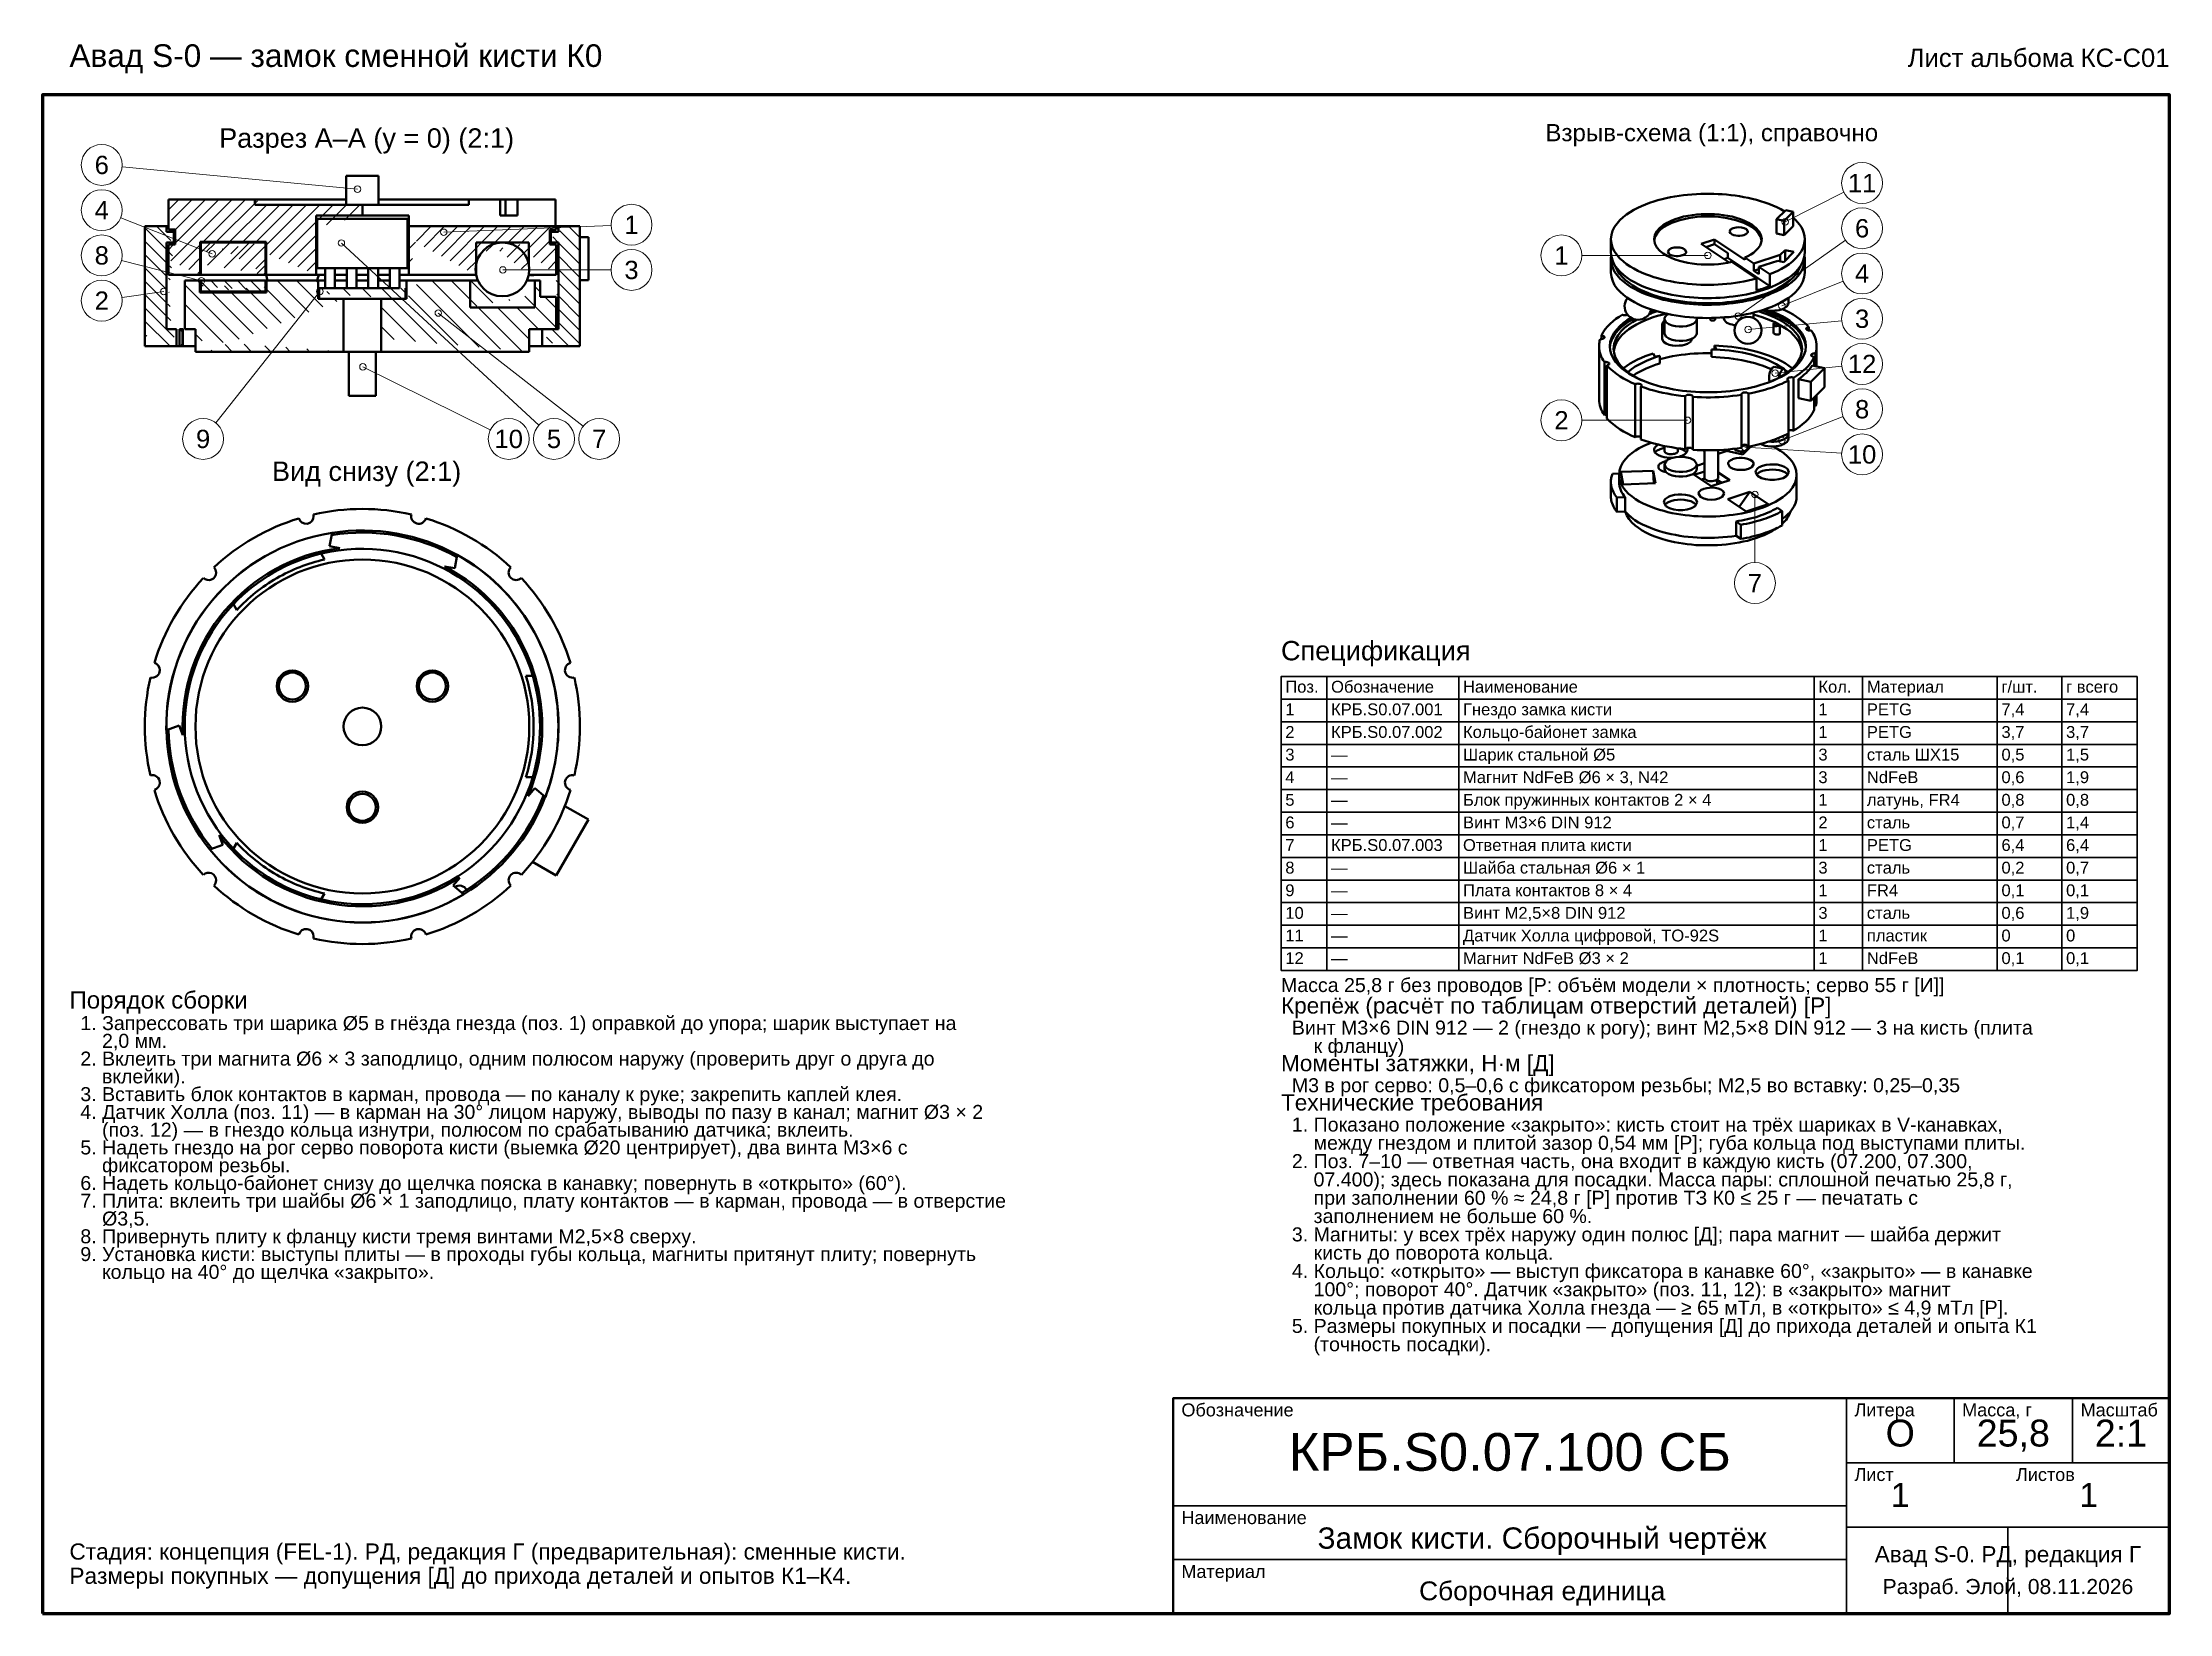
# Model space of a CAD drawing. Header units: millimetres. Extents: x 10 to 208, y 2 to 148.
import ezdxf
from ezdxf.enums import TextEntityAlignment as Align

# ---------------------------------------------------------------- set-up
doc = ezdxf.new("R2010")
doc.units = ezdxf.units.MM
doc.header["$LTSCALE"] = 0.5
for name, color, linetype, lineweight in [('КОНТУР', 7, 'Continuous', 50), ('РАЗМЕРЫ', 5, 'Continuous', 18), ('РАМКА', 7, 'Continuous', 70), ('ТАБЛИЦА', 7, 'Continuous', 35), ('ТЕКСТ', 7, 'Continuous', 25), ('ШТРИХОВКА', 8, 'Continuous', 9)]:
    doc.layers.add(name, color=color, linetype=linetype, lineweight=lineweight)
doc.styles.add('GOST', font='arial.ttf')

msp = doc.modelspace()

# ---------------------------------------------------------------- texts
at = {"layer": 'ТЕКСТ', "style": 'GOST'}
for s, height, p in [('Авад S-0 — замок сменной кисти К0', 2.1, (12.5, 146.1)), ('Спецификация', 1.8, (125, 91)), ('Поз.', 1.1, (125.4, 88)), ('Обозначение', 1.1, (129.65, 88)), ('Наименование', 1.1, (141.9, 88)), ('Кол.', 1.1, (174.9, 88)), ('Материал', 1.1, (179.4, 88)), ('г/шт.', 1.1, (191.9, 88)), ('1', 1.1, (125.4, 85.9)), ('КРБ.S0.07.001', 1.1, (129.65, 85.9)), ('Гнездо замка кисти', 1.1, (141.9, 85.9)), ('1', 1.1, (174.9, 85.9)), ('PETG', 1.1, (179.4, 85.9)), ('7,4', 1.1, (191.9, 85.9)), ('7,4', 1.1, (197.9, 85.9)), ('г всего', 1.1, (197.9, 88)), ('Кольцо-байонет замка', 1.1, (141.9, 83.8)), ('2', 1.1, (125.4, 83.8)), ('КРБ.S0.07.002', 1.1, (129.65, 83.8)), ('1', 1.1, (174.9, 83.8)), ('PETG', 1.1, (179.4, 83.8)), ('3,7', 1.1, (191.9, 83.8)), ('3,7', 1.1, (197.9, 83.8)), ('3', 1.1, (125.4, 81.7)), ('—', 1.1, (129.65, 81.7)), ('Шарик стальной Ø5', 1.1, (141.9, 81.7)), ('3', 1.1, (174.9, 81.7)), ('сталь ШХ15', 1.1, (179.4, 81.7)), ('0,5', 1.1, (191.9, 81.7)), ('1,5', 1.1, (197.9, 81.7)), ('4', 1.1, (125.4, 79.6)), ('—', 1.1, (129.65, 79.6)), ('Магнит NdFeB Ø6 × 3, N42', 1.1, (141.9, 79.6)), ('3', 1.1, (174.9, 79.6)), ('NdFeB', 1.1, (179.4, 79.6)), ('0,6', 1.1, (191.9, 79.6)), ('1,9', 1.1, (197.9, 79.6)), ('5', 1.1, (125.4, 77.5)), ('—', 1.1, (129.65, 77.5)), ('Блок пружинных контактов 2 × 4', 1.1, (141.9, 77.5)), ('1', 1.1, (174.9, 77.5)), ('латунь, FR4', 1.1, (179.4, 77.5)), ('0,8', 1.1, (191.9, 77.5)), ('0,8', 1.1, (197.9, 77.5)), ('6', 1.1, (125.4, 75.4)), ('—', 1.1, (129.65, 75.4)), ('Винт M3×6 DIN 912', 1.1, (141.9, 75.4)), ('2', 1.1, (174.9, 75.4)), ('сталь', 1.1, (179.4, 75.4)), ('0,7', 1.1, (191.9, 75.4)), ('1,4', 1.1, (197.9, 75.4)), ('7', 1.1, (125.4, 73.3)), ('КРБ.S0.07.003', 1.1, (129.65, 73.3)), ('Ответная плита кисти', 1.1, (141.9, 73.3)), ('1', 1.1, (174.9, 73.3)), ('PETG', 1.1, (179.4, 73.3)), ('6,4', 1.1, (191.9, 73.3)), ('6,4', 1.1, (197.9, 73.3)), ('8', 1.1, (125.4, 71.2)), ('—', 1.1, (129.65, 71.2)), ('Шайба стальная Ø6 × 1', 1.1, (141.9, 71.2)), ('3', 1.1, (174.9, 71.2)), ('сталь', 1.1, (179.4, 71.2)), ('0,2', 1.1, (191.9, 71.2)), ('0,7', 1.1, (197.9, 71.2)), ('9', 1.1, (125.4, 69.1)), ('—', 1.1, (129.65, 69.1)), ('Плата контактов 8 × 4', 1.1, (141.9, 69.1)), ('1', 1.1, (174.9, 69.1)), ('FR4', 1.1, (179.4, 69.1)), ('0,1', 1.1, (191.9, 69.1)), ('0,1', 1.1, (197.9, 69.1)), ('10', 1.1, (125.4, 67)), ('—', 1.1, (129.65, 67)), ('Винт M2,5×8 DIN 912', 1.1, (141.9, 67)), ('3', 1.1, (174.9, 67)), ('сталь', 1.1, (179.4, 67)), ('0,6', 1.1, (191.9, 67)), ('1,9', 1.1, (197.9, 67)), ('11', 1.1, (125.4, 64.9)), ('—', 1.1, (129.65, 64.9)), ('Датчик Холла цифровой, TO-92S', 1.1, (141.9, 64.9)), ('1', 1.1, (174.9, 64.9)), ('пластик', 1.1, (179.4, 64.9)), ('0', 1.1, (191.9, 64.9)), ('0', 1.1, (197.9, 64.9)), ('12', 1.1, (125.4, 62.8)), ('—', 1.1, (129.65, 62.8)), ('Магнит NdFeB Ø3 × 2', 1.1, (141.9, 62.8)), ('1', 1.1, (174.9, 62.8)), ('NdFeB', 1.1, (179.4, 62.8)), ('0,1', 1.1, (191.9, 62.8)), ('0,1', 1.1, (197.9, 62.8)), ('Масса 25,8 г без проводов [Р: объём модели × плотность; серво 55 г [И]]', 1.3, (125, 60.2)), ('Порядок сборки', 1.6, (12.5, 58.67)), ('Крепёж (расчёт по таблицам отверстий деталей) [Р]', 1.5, (125, 58.2)), ('  1. Запрессовать три шарика Ø5 в гнёзда гнезда (поз. 1) оправкой до упора; шарик выступает на', 1.3, (12.5, 56.67)), ('  Винт M3×6 DIN 912 — 2 (гнездо к рогу); винт M2,5×8 DIN 912 — 3 на кисть (плита', 1.3, (125, 56.25)), ('      2,0 мм.', 1.3, (12.5, 55.02)), ('      к фланцу)', 1.3, (125, 54.55)), ('  2. Вклеить три магнита Ø6 × 3 заподлицо, одним полюсом наружу (проверить друг о друга до', 1.3, (12.5, 53.37)), ('Моменты затяжки, Н·м [Д]', 1.5, (125, 52.85)), ('  3. Вставить блок контактов в карман, провода — по каналу к руке; закрепить каплей клея.', 1.3, (12.5, 50.07)), ('      вклейки).', 1.3, (12.5, 51.72)), ('  M3 в рог серво: 0,5–0,6 с фиксатором резьбы; M2,5 во вставку: 0,25–0,35', 1.3, (125, 50.9)), ('  4. Датчик Холла (поз. 11) — в карман на 30° лицом наружу, выводы по пазу в канал; магнит Ø3 × 2', 1.3, (12.5, 48.42)), ('Технические требования', 1.5, (125, 49.2)), ('      (поз. 12) — в гнездо кольца изнутри, полюсом по срабатыванию датчика; вклеить.', 1.3, (12.5, 46.77)), ('  1. Показано положение «закрыто»: кисть стоит на трёх шариках в V-канавках,', 1.3, (125, 47.25)), ('  5. Надеть гнездо на рог серво поворота кисти (выемка Ø20 центрирует), два винта M3×6 с', 1.3, (12.5, 45.12)), ('      между гнездом и плитой зазор 0,54 мм [Р]; губа кольца под выступами плиты.', 1.3, (125, 45.55)), ('      фиксатором резьбы.', 1.3, (12.5, 43.47)), ('  2. Поз. 7–10 — ответная часть, она входит в каждую кисть (07.200, 07.300,', 1.3, (125, 43.85)), ('      07.400); здесь показана для посадки. Масса пары: сплошной печатью 25,8 г,', 1.3, (125, 42.15)), ('  6. Надеть кольцо-байонет снизу до щелчка пояска в канавку; повернуть в «открыто» (60°).', 1.3, (12.5, 41.82)), ('  7. Плита: вклеить три шайбы Ø6 × 1 заподлицо, плату контактов — в карман, провода — в отверстие', 1.3, (12.5, 40.17)), ('      при заполнении 60 % ≈ 24,8 г [Р] против ТЗ К0 ≤ 25 г — печатать с', 1.3, (125, 40.45)), ('      Ø3,5.', 1.3, (12.5, 38.52)), ('      заполнением не больше 60 %.', 1.3, (125, 38.75)), ('  8. Привернуть плиту к фланцу кисти тремя винтами M2,5×8 сверху.', 1.3, (12.5, 36.87)), ('  3. Магниты: у всех трёх наружу один полюс [Д]; пара магнит — шайба держит', 1.3, (125, 37.05)), ('  9. Установка кисти: выступы плиты — в проходы губы кольца, магниты притянут плиту; повернуть', 1.3, (12.5, 35.22)), ('      кисть до поворота кольца.', 1.3, (125, 35.35)), ('      кольцо на 40° до щелчка «закрыто».', 1.3, (12.5, 33.57)), ('  4. Кольцо: «открыто» — выступ фиксатора в канавке 60°, «закрыто» — в канавке', 1.3, (125, 33.65)), ('      кольца против датчика Холла гнезда — ≥ 65 мТл, в «открыто» ≤ 4,9 мТл [Р].', 1.3, (125, 30.25)), ('      100°; поворот 40°. Датчик «закрыто» (поз. 11, 12): в «закрыто» магнит', 1.3, (125, 31.95)), ('  5. Размеры покупных и посадки — допущения [Д] до прихода деталей и опыта К1', 1.3, (125, 28.55)), ('      (точность посадки).', 1.3, (125, 26.85)), ('Обозначение', 1.2, (115.75, 20.8)), ('Литера', 1.2, (178.25, 20.8)), ('Масса, г', 1.2, (188.25, 20.8)), ('Масштаб', 1.2, (199.25, 20.8)), ('Лист', 1.2, (178.25, 14.8)), ('Листов', 1.2, (193.25, 14.8)), ('Наименование', 1.2, (115.75, 10.8)), ('Стадия: концепция (FEL-1). РД, редакция Г (предварительная): сменные кисти.', 1.5, (12.5, 7.5)), ('Размеры покупных — допущения [Д] до прихода деталей и опытов К1–К4.', 1.5, (12.5, 5.25)), ('Материал', 1.2, (115.75, 5.8))]:
    msp.add_text(s, height=height, dxfattribs=at).set_placement(p)
msp.add_text('Лист альбома КС-С01', height=1.7, dxfattribs=at).set_placement((207.5, 146.1), align=Align.RIGHT)
for s, height, p in [('Разрез А–А (y = 0) (2:1)', 1.8, (40.09, 139.5)), ('Взрыв-схема (1:1), справочно', 1.6, (165, 140)), ('6', 1.7, (15.5, 137)), ('11', 1.7, (178.96, 135.32)), ('4', 1.7, (15.5, 132.8)), ('1', 1.7, (64.69, 131.45)), ('6', 1.7, (178.96, 131.12)), ('8', 1.7, (15.5, 128.6)), ('1', 1.7, (151.04, 128.6)), ('3', 1.7, (64.69, 127.25)), ('4', 1.7, (178.96, 126.92)), ('2', 1.7, (15.5, 124.4)), ('3', 1.7, (178.96, 122.72)), ('12', 1.7, (178.96, 118.52)), ('8', 1.7, (178.96, 114.32)), ('2', 1.7, (151.04, 113.29)), ('9', 1.7, (24.91, 111.56)), ('10', 1.7, (53.29, 111.56)), ('5', 1.7, (57.49, 111.56)), ('7', 1.7, (61.69, 111.56)), ('10', 1.7, (178.96, 110.12)), ('Вид снизу (2:1)', 1.8, (40.09, 108.56)), ('7', 1.7, (169.01, 98.18)), ('О', 2.5, (182.5, 19.25)), ('25,8', 2.5, (193, 19.25)), ('2:1', 2.5, (203, 19.25)), ('КРБ.S0.07.100 СБ', 3.5, (146.25, 17.5)), ('1', 2.25, (182.5, 13.5)), ('1', 2.25, (200, 13.5)), ('Замок кисти. Сборочный чертёж', 1.9777, (149.25, 9.5)), ('Авад S-0. РД, редакция Г', 1.5, (192.5, 8)), ('Сборочная единица', 1.75, (149.25, 4.6)), ('Разраб. Элой, 08.11.2026', 1.4, (192.5, 5))]:
    msp.add_text(s, height=height, dxfattribs=at).set_placement(p, align=Align.MIDDLE_CENTER)

# ---------------------------------------------------------------- hatches: boundary and pattern name
at = {"layer": 'ШТРИХОВКА'}
h = msp.add_hatch(dxfattribs=at)
h.set_pattern_fill('ANSI31', scale=0.275)
h.paths.add_polyline_path([(35.4, 126.8), (34.24, 126.8), (33.08, 126.8), (31.91, 126.8), (35.4, 126.8), (35.4, 127.9), (35.4, 129), (35.4, 130.1), (35.4, 131.2), (39.7, 132.3), (38.63, 132.3), (37.55, 132.3), (36.48, 132.3), (39.7, 132.3), (39.7, 132.8), (39.7, 133.3), (38.7, 133.3), (37.7, 133.3), (36.7, 133.3), (35.7, 133.3), (34.7, 133.3), (33.7, 133.3), (32.7, 133.3), (31.7, 133.3), (30.7, 133.3), (29.7, 133.8), (29.7, 133.55), (29.7, 133.8), (28.7, 133.8), (27.7, 133.8), (26.7, 133.8), (25.7, 133.8), (24.7, 133.8), (23.7, 133.8), (22.7, 133.8), (21.7, 133.8), (21.7, 132.4), (22.3, 131), (22, 131), (22.3, 131), (22.3, 130.3), (22.3, 129.6), (22, 129.6), (21.7, 129.6), (21.7, 128.2), (24.65, 126.8), (23.18, 126.8), (24.65, 126.8), (24.65, 127.82), (24.65, 128.83), (30.75, 129.85), (29.73, 129.85), (28.72, 129.85), (27.7, 129.85), (26.68, 129.85), (25.67, 129.85), (30.75, 126.8), (30.75, 127.82), (30.75, 128.83)])
h = msp.add_hatch(dxfattribs=at)
h.set_pattern_fill('ANSI31', scale=0.275, angle=90)
h.paths.add_polyline_path([(21.5, 120.16), (21.5, 120.16), (22.45, 120.16), (21.97, 120.16), (22.45, 121.76), (22.45, 120.96), (22.45, 121.76), (21.97, 121.76), (21.5, 129.8), (21.5, 128.8), (21.5, 127.79), (21.5, 126.79), (21.5, 125.78), (21.5, 124.78), (21.5, 123.77), (21.5, 122.77), (22.2, 129.8), (21.85, 129.8), (22.2, 130.8), (22.2, 130.3), (22.2, 130.8), (21.85, 130.8), (21.5, 131.3), (21.5, 131.05), (21.5, 131.3), (20.5, 131.3), (19.5, 131.3), (19.5, 130.29), (19.5, 129.28), (19.5, 128.26), (19.5, 127.25), (19.5, 126.24), (19.5, 125.23), (19.5, 124.21), (19.5, 123.2), (19.5, 122.19), (19.5, 121.18), (21.49, 120.16), (20.5, 120.16)])
h = msp.add_hatch(dxfattribs=at)
h.set_pattern_fill('ANSI31', scale=0.275)
h.paths.add_polyline_path([(57.7, 126.8), (57.7, 128.2), (57.7, 129.6), (57.4, 129.6), (57.1, 129.6), (57.1, 130.3), (57.7, 131), (57.4, 131), (57.7, 131), (57.7, 131.15), (57.7, 131.3), (56.65, 131.3), (55.59, 131.3), (54.54, 131.3), (53.48, 131.3), (52.43, 131.3), (51.38, 131.3), (50.32, 131.3), (49.27, 131.3), (48.22, 131.3), (47.16, 131.3), (46.11, 131.3), (45.05, 131.3), (44, 126.8), (44, 127.93), (44, 129.05), (44, 130.18), (50.25, 126.8), (49.21, 126.8), (48.17, 126.8), (47.12, 126.8), (46.08, 126.8), (45.04, 126.8), (50.25, 126.8), (50.25, 127.8), (50.25, 128.8), (55.15, 129.8), (53.93, 129.8), (52.7, 129.8), (51.48, 129.8), (55.15, 126.8), (55.15, 127.8), (55.15, 128.8), (57.7, 126.8), (56.43, 126.8)])
h = msp.add_hatch(dxfattribs=at)
h.set_pattern_fill('ANSI31', scale=0.275, angle=90)
h.paths.add_polyline_path([(59.9, 120.16), (59.9, 121.18), (59.9, 122.19), (59.9, 123.2), (59.9, 124.21), (59.9, 125.23), (59.9, 126.24), (59.9, 127.25), (59.9, 128.26), (59.9, 129.28), (59.9, 130.29), (59.9, 131.3), (58.9, 131.3), (57.9, 130.8), (57.9, 131.05), (57.9, 130.8), (57.55, 130.8), (57.2, 129.8), (57.2, 130.3), (57.9, 129.8), (57.55, 129.8), (57.9, 121.76), (57.9, 122.77), (57.9, 123.77), (57.9, 124.78), (57.9, 125.78), (57.9, 126.79), (57.9, 127.79), (57.9, 128.8), (57.9, 121.76), (57.15, 121.76), (56.4, 120.16), (56.4, 120.96), (57.9, 120.16), (57.15, 120.16), (57.91, 120.16), (57.91, 120.16), (59.9, 120.16), (58.91, 120.16)])
h = msp.add_hatch(dxfattribs=at)
h.set_pattern_fill('ANSI31', scale=0.4)
h.paths.add_polyline_path([(30.7, 126.8), (30.7, 127.8), (30.7, 128.8), (30.7, 129.8), (29.7, 129.8), (28.7, 129.8), (27.7, 129.8), (26.7, 129.8), (25.7, 129.8), (24.7, 129.8), (24.7, 128.8), (24.7, 127.8), (30.7, 126.8), (29.7, 126.8), (28.7, 126.8), (27.7, 126.8), (26.7, 126.8), (25.7, 126.8)])
h = msp.add_hatch(dxfattribs=at)
h.set_pattern_fill('ANSI31', scale=0.4, angle=90)
h.paths.add_polyline_path([(24.6, 126.26), (23.9, 126.26), (23.2, 126.26), (23.2, 125.14), (23.2, 124.01), (23.2, 122.89), (24.2, 121.76), (23.7, 121.76), (24.2, 121.76), (24.2, 120.71), (37.95, 119.66), (36.89, 119.66), (35.83, 119.66), (34.78, 119.66), (33.72, 119.66), (32.66, 119.66), (31.6, 119.66), (30.55, 119.66), (29.49, 119.66), (28.43, 119.66), (27.37, 119.66), (26.32, 119.66), (25.26, 119.66), (37.95, 124.56), (37.95, 123.34), (37.95, 122.11), (37.95, 120.89), (37.95, 124.56), (36.78, 124.56), (35.6, 124.56), (35.6, 125.41), (35.6, 126.26), (34.4, 126.26), (33.2, 126.26), (32, 126.26), (30.8, 126.26), (30.8, 125.71), (24.6, 125.16), (25.63, 125.16), (26.67, 125.16), (27.7, 125.16), (28.73, 125.16), (29.77, 125.16), (24.6, 126.26), (24.6, 125.71)])
h = msp.add_hatch(dxfattribs=at)
h.set_pattern_fill('ANSI31', scale=0.275, angle=90)
h.paths.add_polyline_path([(30.7, 125.26), (30.7, 125.76), (30.7, 126.26), (29.7, 126.26), (28.7, 126.26), (27.7, 126.26), (26.7, 126.26), (25.7, 126.26), (24.7, 126.26), (24.7, 125.76), (30.7, 125.26), (29.7, 125.26), (28.7, 125.26), (27.7, 125.26), (26.7, 125.26), (25.7, 125.26)])
h = msp.add_hatch(dxfattribs=at)
h.set_pattern_fill('ANSI31', scale=0.4, angle=90)
h.paths.add_polyline_path([(43.7, 124.56), (42.7, 124.56), (41.7, 124.56), (40.7, 124.56), (39.7, 124.56), (38.7, 124.56), (37.7, 124.56), (36.7, 124.56), (43.7, 124.56), (43.7, 125.06), (43.7, 125.56), (42.7, 125.56), (41.7, 125.56), (40.7, 125.56), (39.7, 125.56), (38.7, 125.56), (37.7, 125.56), (36.7, 125.56), (35.7, 124.56), (35.7, 125.06)])
h = msp.add_hatch(dxfattribs=at)
h.set_pattern_fill('ANSI31', scale=0.4, angle=90)
h.paths.add_polyline_path([(57.7, 121.76), (57.7, 122.76), (57.7, 123.76), (57.7, 124.76), (56.95, 124.76), (56.2, 124.76), (56.2, 125.51), (56.2, 126.26), (55.95, 126.26), (55.7, 126.26), (55.7, 125.01), (49.7, 123.76), (50.7, 123.76), (51.7, 123.76), (52.7, 123.76), (53.7, 123.76), (54.7, 123.76), (49.7, 126.26), (49.7, 125.01), (49.7, 126.26), (48.52, 126.26), (47.34, 126.26), (46.16, 126.26), (44.98, 126.26), (43.8, 124.56), (43.8, 125.41), (43.8, 124.56), (42.62, 124.56), (41.45, 124.56), (41.45, 123.34), (41.45, 122.11), (41.45, 120.89), (55.2, 119.66), (54.14, 119.66), (53.08, 119.66), (52.03, 119.66), (50.97, 119.66), (49.91, 119.66), (48.85, 119.66), (47.8, 119.66), (46.74, 119.66), (45.68, 119.66), (44.62, 119.66), (43.57, 119.66), (42.51, 119.66), (55.2, 119.66), (55.2, 120.71), (55.6, 121.76), (55.4, 121.76), (56.2, 121.76), (55.9, 121.76), (57.7, 121.76), (56.95, 121.76)])
h = msp.add_hatch(dxfattribs=at)
h.set_pattern_fill('ANSI31', scale=0.275, angle=90)
h.paths.add_polyline_path([(23, 121.76), (22.86, 121.76), (22.73, 121.76), (22.73, 120.96), (23, 120.16), (22.86, 120.16), (23, 121.76), (23, 120.96)])

# ---------------------------------------------------------------- linework, layer by layer
at = {"layer": 'КОНТУР'}
for p, q in [((38.2, 136), (38.2, 133.3)), ((41.2, 133.3), (41.2, 136)), ((29.7, 133.8), (21.7, 133.8)), ((21.7, 133.8), (21.7, 131)), ((29.7, 133.8), (29.7, 133.3)), ((39.7, 133.3), (29.7, 133.3)), ((39.7, 132.3), (39.7, 133.3)), ((49.59, 133.3), (39.7, 133.3)), ((49.59, 133.8), (49.59, 133.3)), ((49.59, 133.8), (52.5, 133.8)), ((52.98, 133.8), (52.5, 133.8)), ((52.5, 133.8), (52.5, 132.3)), ((54.1, 133.8), (52.98, 133.8)), ((52.98, 132.3), (52.98, 133.8)), ((54.1, 133.8), (57.64, 133.8)), ((54.1, 133.8), (54.1, 132.3)), ((57.64, 133.8), (57.64, 131.3)), ((171.02, 131.96), (171.87, 132.81)), ((171.71, 131.81), (172.56, 132.66)), ((171.87, 132.81), (172.56, 132.66)), ((172.56, 131.33), (172.56, 132.66)), ((21.5, 131.3), (19.5, 131.3)), ((19.5, 131.3), (19.5, 120.16)), ((21.5, 131.3), (21.5, 130.8)), ((22.2, 130.8), (21.5, 130.8)), ((22.3, 131), (21.7, 131)), ((22.2, 130.8), (22.2, 129.8)), ((22.3, 131), (22.3, 129.6)), ((35.4, 126.8), (35.4, 132.3)), ((39.7, 132.3), (35.4, 132.3)), ((35.5, 127.4), (35.5, 132)), ((35.5, 132), (43.9, 132)), ((39.7, 132.3), (44, 132.3)), ((43.9, 127.4), (43.9, 132)), ((44, 132.3), (44, 131.3)), ((57.7, 131.3), (44, 131.3)), ((44, 126.8), (44, 131.3)), ((52.5, 132.3), (54.1, 132.3)), ((57.1, 129.6), (57.1, 131)), ((57.7, 131), (57.1, 131)), ((57.9, 130.8), (57.2, 130.8)), ((57.2, 129.8), (57.2, 130.8)), ((57.7, 131), (57.7, 131.3)), ((59.9, 131.3), (57.9, 131.3)), ((57.9, 130.8), (57.9, 131.3)), ((59.9, 120.16), (59.9, 131.3)), ((171.02, 130.63), (171.02, 131.96)), ((171.02, 131.96), (171.71, 131.81)), ((171.02, 130.63), (171.71, 130.48)), ((171.71, 130.48), (171.71, 131.81)), ((171.71, 130.48), (172.56, 131.33)), ((21.5, 129.8), (21.5, 121.76)), ((22.2, 129.8), (21.5, 129.8)), ((21.7, 129.6), (21.7, 126.8)), ((22.3, 129.6), (21.7, 129.6)), ((24.65, 126.8), (24.65, 129.85)), ((30.75, 129.85), (24.65, 129.85)), ((24.7, 129.8), (24.7, 126.8)), ((30.7, 129.8), (24.7, 129.8)), ((30.7, 126.8), (30.7, 129.8)), ((30.75, 126.8), (30.75, 129.85)), ((50.25, 126.8), (50.25, 129.8)), ((55.15, 129.8), (50.25, 129.8)), ((55.15, 127.8), (55.15, 129.8)), ((57.7, 129.6), (57.1, 129.6)), ((57.9, 129.8), (57.2, 129.8)), ((57.7, 126.8), (57.7, 129.6)), ((57.9, 121.76), (57.9, 129.8)), ((59.9, 130.3), (60.69, 130.3)), ((60.69, 126.3), (60.69, 130.3)), ((155.64, 130.1), (155.64, 128.86)), ((164.02, 129.68), (165.25, 130.08)), ((166.61, 127.94), (164.02, 129.68)), ((165.25, 129.64), (164.46, 129.38)), ((168.08, 128.18), (165.25, 130.08)), ((165.25, 129.64), (165.25, 130.08)), ((165.25, 129.64), (166.48, 128.81)), ((166.48, 128.81), (166.48, 128.37)), ((168.08, 128.4), (168.92, 127.84)), ((168.08, 128.4), (168.08, 128.18)), ((168.92, 127.84), (171.35, 128.64)), ((171.35, 128.64), (171.81, 129.1)), ((171.35, 128.64), (171.35, 128.06)), ((171.69, 127.98), (172.62, 128.92)), ((172.62, 128.92), (171.81, 129.1)), ((171.81, 128.1), (171.81, 129.1)), ((173.64, 130.1), (173.64, 128.86)), ((24.65, 126.8), (21.7, 126.8)), ((30.7, 126.8), (24.7, 126.8)), ((35.4, 126.8), (30.75, 126.8)), ((35.4, 126.8), (36.25, 126.8)), ((35.5, 127.4), (43.9, 127.4)), ((36.25, 127.4), (36.25, 125.56)), ((37.15, 125.56), (37.15, 127.4)), ((37.15, 126.8), (38.25, 126.8)), ((38.25, 127.4), (38.25, 125.56)), ((39.15, 125.56), (39.15, 127.4)), ((39.15, 126.8), (40.25, 126.8)), ((40.25, 127.4), (40.25, 125.56)), ((41.15, 125.56), (41.15, 127.4)), ((41.15, 126.8), (42.25, 126.8)), ((42.25, 127.4), (42.25, 125.56)), ((43.15, 125.56), (43.15, 127.4)), ((43.15, 126.8), (44, 126.8)), ((50.25, 126.8), (44, 126.8)), ((57.7, 126.8), (55.15, 126.8)), ((55.15, 126.8), (55.15, 126.8)), ((155.64, 128.24), (155.64, 127.01)), ((166.14, 128.26), (166.48, 128.37)), ((166.48, 128.37), (170.39, 125.75)), ((166.86, 127.99), (169.16, 126.45)), ((168.92, 127.84), (168.92, 127.18)), ((168.92, 127.18), (169.38, 127.33)), ((168.92, 127.18), (169.38, 126.87)), ((169.16, 126.45), (169.16, 125.34)), ((169.38, 127.53), (171.13, 128.11)), ((169.38, 127.53), (170.39, 126.85)), ((169.38, 127.53), (169.38, 126.87)), ((170.39, 126.85), (170.39, 125.75)), ((171.69, 127.98), (171.13, 128.11)), ((173.64, 128.24), (173.64, 127.01)), ((23.2, 126.26), (23.2, 121.76)), ((24.6, 126.26), (23.2, 126.26)), ((24.6, 126.26), (24.6, 125.16)), ((24.6, 125.16), (30.8, 125.16)), ((24.7, 126.26), (24.7, 125.26)), ((30.7, 126.26), (24.7, 126.26)), ((30.7, 125.26), (24.7, 125.26)), ((30.7, 125.26), (30.7, 126.26)), ((35.6, 126.26), (30.8, 126.26)), ((30.8, 126.26), (30.8, 125.16)), ((36.25, 126.26), (35.6, 126.26)), ((35.6, 124.56), (35.6, 126.26)), ((37.95, 124.56), (35.6, 124.56)), ((35.7, 124.56), (35.7, 125.56)), ((36.25, 125.56), (35.7, 125.56)), ((43.7, 124.56), (35.7, 124.56)), ((38.25, 126.26), (37.15, 126.26)), ((38.25, 125.56), (37.15, 125.56)), ((37.95, 124.56), (37.95, 119.66)), ((40.25, 126.26), (39.15, 126.26)), ((42.25, 125.56), (39.15, 125.56)), ((42.25, 126.26), (41.15, 126.26)), ((43.8, 124.56), (41.45, 124.56)), ((41.45, 124.56), (41.45, 119.66)), ((43.8, 126.26), (43.15, 126.26)), ((43.7, 124.56), (43.7, 125.56)), ((49.7, 126.26), (43.8, 126.26)), ((43.8, 124.56), (43.8, 126.26)), ((49.7, 126.26), (49.7, 123.76)), ((50.42, 126.26), (49.7, 126.26)), ((55.7, 126.26), (54.98, 126.26)), ((56.2, 126.26), (55.7, 126.26)), ((55.7, 126.26), (55.7, 123.76)), ((56.2, 124.76), (56.2, 126.26)), ((57.7, 124.76), (56.2, 124.76)), ((57.7, 121.76), (57.7, 124.76)), ((59.9, 126.3), (60.69, 126.3)), ((172.11, 124.66), (172.11, 124.16)), ((49.7, 123.76), (55.7, 123.76)), ((157.13, 123.17), (157.13, 123.09)), ((160.6, 122.69), (160.6, 121.36)), ((163.6, 122.69), (163.6, 121.36)), ((164.86, 122.78), (164.86, 122.66)), ((165.31, 122.79), (165.31, 122.66)), ((166.13, 122.84), (166.13, 122.74)), ((168.88, 123.28), (168.88, 122.78)), ((22.45, 121.76), (21.5, 121.76)), ((22.45, 121.76), (22.45, 120.16)), ((22.73, 121.76), (22.73, 120.16)), ((23, 121.76), (22.73, 121.76)), ((23, 121.76), (23, 120.16)), ((23.02, 121.76), (23.02, 120.16)), ((24.2, 121.76), (23.2, 121.76)), ((24.2, 121.76), (24.2, 119.66)), ((55.2, 119.66), (55.2, 121.76)), ((55.6, 121.76), (55.2, 121.76)), ((56.2, 121.76), (55.6, 121.76)), ((57.7, 121.76), (56.2, 121.76)), ((57.9, 121.76), (56.4, 121.76)), ((56.4, 120.16), (56.4, 121.76)), ((154.76, 121.15), (154.76, 120.83)), ((160.39, 122.18), (160.39, 120.86)), ((163.14, 120.86), (163.14, 120.86)), ((170.72, 122.21), (170.72, 121.42)), ((171.31, 122.1), (171.31, 121.3)), ((174, 121.94), (174, 121.63)), ((21.49, 120.16), (19.5, 120.16)), ((21.5, 120.16), (21.49, 120.16)), ((22.45, 120.16), (21.5, 120.16)), ((23, 120.16), (22.73, 120.16)), ((37.95, 119.66), (24.2, 119.66)), ((38.45, 119.66), (38.45, 115.56)), ((40.95, 115.56), (40.95, 119.66)), ((55.2, 119.66), (41.45, 119.66)), ((57.9, 120.16), (56.4, 120.16)), ((57.91, 120.16), (57.9, 120.16)), ((59.9, 120.16), (57.91, 120.16)), ((154.54, 120.16), (154.54, 115.25)), ((155.03, 118.7), (155.03, 113.78)), ((159.56, 119.5), (159.72, 119.21)), ((160.18, 119.27), (159.72, 119.21)), ((160.18, 119.27), (160.18, 118.56)), ((165.42, 119.93), (164.96, 119.87)), ((164.96, 119.87), (164.96, 119.17)), ((165.26, 120.22), (165.26, 119.91)), ((165.26, 120.22), (165.42, 119.93)), ((174.51, 119.18), (174.51, 118.34)), ((174.64, 119.5), (174.64, 118.31)), ((174.74, 120.16), (174.74, 118.29)), ((155.27, 118.39), (155.27, 113.47)), ((157.88, 116.64), (157.88, 111.72)), ((170.79, 118.26), (171.7, 118.06)), ((172.14, 116.99), (172.14, 112.08)), ((172.59, 117.24), (172.59, 112.33)), ((173.05, 117.1), (173.05, 115.34)), ((173.05, 117.1), (174.2, 116.85)), ((174.2, 116.85), (175.46, 118.13)), ((174.2, 115.09), (174.2, 116.85)), ((174.32, 118.38), (175.46, 118.13)), ((175.46, 116.36), (175.46, 118.13)), ((158.41, 116.43), (158.41, 111.51)), ((162.54, 115.53), (162.54, 110.61)), ((163.23, 115.47), (163.23, 110.55)), ((167.76, 115.66), (167.76, 110.74)), ((168.42, 115.77), (168.42, 110.85)), ((173.05, 115.34), (174.2, 115.09)), ((174.2, 115.09), (175.46, 116.36)), ((174.51, 115.41), (174.51, 114.26)), ((174.64, 115.53), (174.64, 114.59)), ((174.74, 115.63), (174.74, 115.25)), ((160.61, 110.9), (160.61, 110.43)), ((161.86, 110.69), (161.86, 110.43)), ((167.88, 110.11), (168.67, 110.9)), ((168.33, 110.91), (168.33, 110.7)), ((168.33, 110.77), (168.45, 110.86)), ((172.11, 112.01), (172.11, 111.57)), ((160.6, 109.21), (160.6, 108.77)), ((163.6, 109.06), (164.32, 109.3)), ((163.6, 109.21), (163.6, 108.77)), ((164.16, 110.51), (164.34, 110.39)), ((164.34, 109.29), (164.32, 109.3)), ((164.32, 108.55), (164.32, 109.3)), ((164.34, 110.51), (164.34, 107.93)), ((165.59, 110.53), (165.59, 107.93)), ((165.59, 110.18), (166.6, 110.51)), ((166.38, 110.44), (167.88, 110.11)), ((166.6, 110.51), (166.6, 110.6)), ((167.65, 110.16), (167.9, 110.42)), ((155.64, 107.57), (155.64, 106.24)), ((155.78, 108.31), (156.39, 108.34)), ((156.39, 108.23), (156.39, 107.57)), ((159.55, 108.61), (156.56, 108.49)), ((156.77, 107.32), (156.56, 108.49)), ((156.77, 107.32), (159.76, 107.44)), ((159.76, 107.44), (159.55, 108.61)), ((159.62, 107.43), (159.55, 108.61)), ((164.95, 107.16), (163.24, 108.31)), ((163.35, 108.23), (164.32, 108.55)), ((164.32, 108.55), (164.34, 108.54)), ((164.95, 107.16), (166.67, 107.72)), ((165.48, 107.77), (165.92, 107.48)), ((166.67, 107.72), (165.59, 108.45)), ((172.88, 108.23), (172.88, 106.24)), ((156.19, 106.11), (156.96, 106.14)), ((156.19, 106.11), (156.19, 104.79)), ((156.19, 104.79), (156.96, 104.82)), ((156.96, 106.14), (156.96, 104.82)), ((168.53, 106.64), (166.48, 105.97)), ((166.48, 105.97), (168.2, 104.82)), ((168.53, 106.64), (167.54, 105.26)), ((170.25, 105.49), (168.2, 104.82)), ((170.25, 105.49), (168.53, 106.64)), ((171.54, 104.86), (171.1, 105.16)), ((171.54, 104.86), (171.54, 103.53)), ((36.88, 102.84), (36.66, 101.6)), ((36.88, 102.86), (36.88, 102.84)), ((167.69, 103.59), (167.25, 103.89)), ((167.25, 103.89), (167.25, 102.57)), ((167.69, 103.59), (167.69, 102.27)), ((35.76, 101.09), (35.86, 100.91)), ((35.86, 100.91), (36.18, 100.37)), ((36.66, 101.6), (37.6, 101.43)), ((48.5, 100.8), (48.28, 99.55)), ((48.5, 100.81), (48.5, 100.8)), ((167.69, 102.27), (167.25, 102.57)), ((47.34, 99.71), (48.28, 99.55)), ((27.62, 96.39), (27.72, 96.21)), ((27.72, 96.21), (28.03, 95.67)), ((55.52, 89.56), (54.89, 89.56)), ((55.72, 89.56), (55.52, 89.56)), ((21.5, 84.52), (22.69, 84.95)), ((23.02, 84.06), (22.69, 84.95)), ((21.49, 84.52), (21.5, 84.52)), ((55.52, 80.16), (54.89, 80.16)), ((55.71, 79.13), (55.1, 78.4)), ((55.72, 80.16), (55.52, 80.16)), ((56.68, 78.32), (55.71, 79.13)), ((56.69, 78.31), (56.68, 78.32)), ((58.5, 77.47), (60.69, 76.21)), ((55.09, 75.53), (55.26, 75.43)), ((55.48, 76.21), (55.65, 76.11)), ((60.69, 76.21), (57.69, 71.02)), ((25.53, 73.43), (25.54, 73.43)), ((25.54, 73.43), (26.73, 73.87)), ((26.73, 73.87), (26.4, 74.76)), ((27.62, 73.34), (27.72, 73.52)), ((27.72, 73.52), (28.03, 74.06)), ((55.5, 72.28), (57.69, 71.02)), ((35.86, 68.82), (36.18, 69.36)), ((48.74, 70.82), (48.13, 70.09)), ((49.1, 69.28), (48.13, 70.09)), ((49.1, 69.27), (49.1, 69.28)), ((35.76, 68.64), (35.86, 68.82))]:
    msp.add_line(p, q, dxfattribs=at)
for points in [[(38.2, 136), (38.58, 136), (38.95, 136), (39.33, 136), (39.7, 136), (40.08, 136), (40.45, 136), (40.83, 136), (41.2, 136)], [(171.75, 132.69), (171.4, 132.89), (171.04, 133.07), (170.67, 133.23), (170.3, 133.38), (169.92, 133.52), (169.54, 133.64), (169.15, 133.75), (168.76, 133.85), (168.37, 133.94), (167.97, 134.02), (167.58, 134.09), (167.18, 134.15), (166.78, 134.2), (166.38, 134.24), (165.98, 134.28), (165.58, 134.3), (165.18, 134.32), (164.77, 134.32), (164.37, 134.32), (163.97, 134.31), (163.57, 134.29), (163.16, 134.27), (162.76, 134.23), (162.36, 134.19), (161.96, 134.13), (161.57, 134.07), (161.17, 134), (160.78, 133.92), (160.39, 133.82), (160, 133.72), (159.61, 133.6), (159.23, 133.48), (158.85, 133.34), (158.48, 133.18), (158.12, 133.01), (157.76, 132.82), (157.41, 132.62), (157.08, 132.39), (156.76, 132.15), (156.47, 131.87), (156.2, 131.57), (155.97, 131.24), (155.79, 130.88), (155.68, 130.5), (155.64, 130.1)], [(29.7, 133.8), (30.55, 133.8), (31.4, 133.8), (32.25, 133.8), (33.1, 133.8), (33.95, 133.8), (34.8, 133.8), (35.65, 133.8), (36.5, 133.8), (37.35, 133.8), (38.2, 133.8)], [(41.2, 133.8), (42.04, 133.8), (42.88, 133.8), (43.72, 133.8), (44.55, 133.8), (45.39, 133.8), (46.23, 133.8), (47.07, 133.8), (47.91, 133.8), (48.75, 133.8), (49.59, 133.8)], [(159.64, 130.1), (159.71, 130.5), (159.91, 130.86), (160.18, 131.16), (160.5, 131.42), (160.85, 131.63), (161.22, 131.81), (161.6, 131.96), (162, 132.09), (162.39, 132.2), (162.8, 132.28), (163.2, 132.35), (163.61, 132.4), (164.02, 132.43), (164.43, 132.44), (164.84, 132.44), (165.25, 132.43), (165.66, 132.4), (166.07, 132.35), (166.47, 132.28), (166.88, 132.2), (167.27, 132.09), (167.67, 131.96), (168.05, 131.81), (168.42, 131.63), (168.77, 131.42), (169.09, 131.16), (169.36, 130.86), (169.56, 130.5), (169.64, 130.1)], [(21.7, 131.3), (21.68, 131.3), (21.65, 131.3), (21.63, 131.3), (21.6, 131.3), (21.58, 131.3), (21.55, 131.3), (21.53, 131.3), (21.5, 131.3)], [(21.7, 131), (21.78, 131), (21.85, 131), (21.93, 131), (22, 131), (22.08, 131), (22.15, 131), (22.23, 131), (22.3, 131)], [(22.3, 130.8), (22.29, 130.8), (22.28, 130.8), (22.26, 130.8), (22.25, 130.8), (22.24, 130.8), (22.23, 130.8), (22.21, 130.8), (22.2, 130.8)], [(57.1, 131), (57.18, 131), (57.25, 131), (57.33, 131), (57.4, 131), (57.48, 131), (57.55, 131), (57.63, 131), (57.7, 131)], [(57.2, 130.8), (57.19, 130.8), (57.18, 130.8), (57.16, 130.8), (57.15, 130.8), (57.14, 130.8), (57.13, 130.8), (57.11, 130.8), (57.1, 130.8)], [(57.9, 131.3), (57.88, 131.3), (57.85, 131.3), (57.83, 131.3), (57.8, 131.3), (57.78, 131.3), (57.75, 131.3), (57.73, 131.3), (57.7, 131.3)], [(169.63, 129.99), (169.52, 130.37), (169.31, 130.71), (169.02, 131), (168.7, 131.24), (168.35, 131.45), (167.99, 131.62), (167.61, 131.76), (167.23, 131.88), (166.84, 131.98), (166.44, 132.07), (166.04, 132.13), (165.64, 132.18), (165.24, 132.21), (164.84, 132.22), (164.43, 132.22), (164.03, 132.21), (163.63, 132.18), (163.23, 132.13), (162.83, 132.07), (162.43, 131.98), (162.04, 131.88), (161.66, 131.76), (161.28, 131.62), (160.92, 131.45), (160.57, 131.24), (160.25, 131), (159.96, 130.71), (159.75, 130.37), (159.64, 129.99)], [(168.35, 130.82), (168.23, 131.03), (168, 131.14), (167.75, 131.2), (167.5, 131.22), (167.25, 131.2), (167, 131.14), (166.78, 131.03), (166.65, 130.82)], [(166.65, 130.82), (166.73, 130.65), (166.88, 130.55), (167.06, 130.48), (167.24, 130.44), (167.43, 130.42), (167.62, 130.42), (167.81, 130.45), (167.99, 130.49)], [(167.99, 130.49), (168.05, 130.51), (168.11, 130.54), (168.17, 130.57), (168.22, 130.61), (168.27, 130.65), (168.31, 130.7), (168.34, 130.76), (168.35, 130.82)], [(173.64, 130.1), (173.61, 130.39), (173.55, 130.68), (173.45, 130.95), (173.32, 131.21), (173.16, 131.46), (172.97, 131.69), (172.77, 131.9), (172.56, 132.1)], [(21.7, 129.6), (21.78, 129.6), (21.85, 129.6), (21.93, 129.6), (22, 129.6), (22.08, 129.6), (22.15, 129.6), (22.23, 129.6), (22.3, 129.6)], [(22.3, 129.8), (22.29, 129.8), (22.28, 129.8), (22.26, 129.8), (22.25, 129.8), (22.24, 129.8), (22.23, 129.8), (22.21, 129.8), (22.2, 129.8)], [(57.2, 129.8), (57.19, 129.8), (57.18, 129.8), (57.16, 129.8), (57.15, 129.8), (57.14, 129.8), (57.13, 129.8), (57.11, 129.8), (57.1, 129.8)], [(57.1, 129.6), (57.18, 129.6), (57.25, 129.6), (57.33, 129.6), (57.4, 129.6), (57.48, 129.6), (57.55, 129.6), (57.63, 129.6), (57.7, 129.6)], [(155.64, 130.1), (155.68, 129.7), (155.79, 129.31), (155.97, 128.95), (156.2, 128.62), (156.47, 128.32), (156.77, 128.05), (157.08, 127.8), (157.42, 127.57), (157.76, 127.37), (158.12, 127.18), (158.48, 127.01), (158.86, 126.86), (159.23, 126.72), (159.62, 126.59), (160, 126.48), (160.39, 126.37), (160.78, 126.28), (161.18, 126.2), (161.57, 126.12), (161.97, 126.06), (162.37, 126.01), (162.77, 125.96), (163.17, 125.93), (163.58, 125.9), (163.98, 125.88), (164.38, 125.87), (164.78, 125.87), (165.19, 125.88), (165.59, 125.9), (165.99, 125.92), (166.39, 125.95), (166.79, 126), (167.19, 126.05), (167.59, 126.11), (167.99, 126.18), (168.38, 126.26), (168.77, 126.35), (169.16, 126.45)], [(169.8, 125.4), (169.41, 125.28), (169.01, 125.17), (168.61, 125.07), (168.21, 124.98), (167.81, 124.91), (167.41, 124.84), (167, 124.79), (166.6, 124.74), (166.19, 124.7), (165.78, 124.67), (165.37, 124.65), (164.96, 124.64), (164.55, 124.64), (164.14, 124.64), (163.73, 124.66), (163.32, 124.68), (162.92, 124.71), (162.51, 124.76), (162.1, 124.81), (161.7, 124.87), (161.29, 124.94), (160.89, 125.02), (160.49, 125.11), (160.1, 125.21), (159.7, 125.33), (159.32, 125.45), (158.93, 125.59), (158.55, 125.75), (158.18, 125.92), (157.81, 126.1), (157.46, 126.31), (157.12, 126.54), (156.8, 126.79), (156.49, 127.06), (156.22, 127.37), (155.98, 127.7), (155.8, 128.06), (155.68, 128.46), (155.64, 128.86)], [(155.64, 128.24), (155.64, 128.28), (155.64, 128.32), (155.64, 128.36), (155.64, 128.4), (155.64, 128.44), (155.65, 128.48), (155.65, 128.51), (155.66, 128.55)], [(166.86, 127.99), (166.45, 127.91), (166.05, 127.85), (165.64, 127.8), (165.23, 127.77), (164.82, 127.75), (164.41, 127.75), (164, 127.77), (163.6, 127.8), (163.19, 127.85), (162.78, 127.92), (162.38, 128), (161.99, 128.11), (161.6, 128.23), (161.22, 128.38), (160.85, 128.56), (160.5, 128.78), (160.18, 129.03), (159.9, 129.34), (159.71, 129.7), (159.64, 130.1)], [(162.62, 128.93), (162.49, 129.14), (162.27, 129.26), (162.02, 129.32), (161.77, 129.33), (161.52, 129.32), (161.27, 129.26), (161.04, 129.14), (160.92, 128.93)], [(160.92, 128.93), (161, 128.77), (161.15, 128.66), (161.33, 128.59), (161.51, 128.55), (161.7, 128.54), (161.89, 128.54), (162.07, 128.56), (162.26, 128.61)], [(162.26, 128.61), (162.32, 128.63), (162.38, 128.66), (162.43, 128.69), (162.49, 128.72), (162.54, 128.76), (162.58, 128.81), (162.61, 128.87), (162.62, 128.93)], [(169.64, 130.1), (169.59, 129.8), (169.48, 129.52), (169.31, 129.27), (169.1, 129.05), (168.87, 128.85), (168.62, 128.68), (168.36, 128.53), (168.08, 128.4)], [(173.64, 128.86), (173.59, 128.44), (173.46, 128.04), (173.27, 127.67), (173.02, 127.33), (172.73, 127.02), (172.42, 126.74), (172.08, 126.49), (171.72, 126.26), (171.35, 126.05), (170.98, 125.86), (170.59, 125.69), (170.2, 125.54), (169.8, 125.4)], [(170.39, 126.85), (170.77, 127.01), (171.13, 127.18), (171.49, 127.36), (171.84, 127.57), (172.18, 127.79), (172.5, 128.04), (172.79, 128.32), (173.06, 128.62), (173.3, 128.95), (173.48, 129.31), (173.59, 129.7), (173.64, 130.1)], [(173.61, 128.55), (173.62, 128.51), (173.62, 128.48), (173.63, 128.44), (173.63, 128.4), (173.63, 128.36), (173.63, 128.32), (173.63, 128.28), (173.64, 128.24)], [(24.7, 126.8), (24.69, 126.8), (24.69, 126.8), (24.68, 126.8), (24.68, 126.8), (24.67, 126.8), (24.66, 126.8), (24.66, 126.8), (24.65, 126.8)], [(30.75, 126.8), (30.74, 126.8), (30.74, 126.8), (30.73, 126.8), (30.73, 126.8), (30.72, 126.8), (30.71, 126.8), (30.71, 126.8), (30.7, 126.8)], [(50.25, 126.8), (50.25, 126.8), (50.25, 126.8), (50.25, 126.8), (50.25, 126.8), (50.25, 126.8), (50.25, 126.8), (50.25, 126.8), (50.25, 126.8)], [(55.15, 126.8), (55.15, 126.8), (55.15, 126.8), (55.15, 126.8), (55.15, 126.8), (55.15, 126.8), (55.15, 126.8), (55.15, 126.8), (55.15, 126.8)], [(55.46, 126.75), (55.44, 126.75), (55.41, 126.75), (55.38, 126.76), (55.36, 126.76), (55.33, 126.77), (55.31, 126.78), (55.29, 126.79), (55.26, 126.8)], [(55.65, 126.8), (55.63, 126.79), (55.61, 126.78), (55.58, 126.77), (55.56, 126.76), (55.54, 126.76), (55.51, 126.75), (55.49, 126.75), (55.46, 126.75)], [(169.8, 124.78), (169.41, 124.66), (169.01, 124.55), (168.61, 124.45), (168.21, 124.37), (167.81, 124.29), (167.41, 124.22), (167, 124.17), (166.6, 124.12), (166.19, 124.08), (165.78, 124.05), (165.37, 124.03), (164.96, 124.02), (164.55, 124.02), (164.14, 124.02), (163.73, 124.04), (163.32, 124.06), (162.92, 124.1), (162.51, 124.14), (162.1, 124.19), (161.7, 124.25), (161.29, 124.32), (160.89, 124.4), (160.49, 124.49), (160.1, 124.59), (159.7, 124.71), (159.32, 124.84), (158.93, 124.98), (158.55, 125.13), (158.18, 125.3), (157.81, 125.49), (157.46, 125.69), (157.12, 125.92), (156.8, 126.17), (156.49, 126.44), (156.22, 126.75), (155.98, 127.08), (155.8, 127.45), (155.68, 127.84), (155.64, 128.24)], [(155.64, 127.01), (155.68, 126.6), (155.8, 126.21), (155.98, 125.85), (156.22, 125.51), (156.49, 125.21), (156.8, 124.93), (157.12, 124.68), (157.46, 124.46), (157.81, 124.25), (158.18, 124.06), (158.55, 123.89), (158.93, 123.74), (159.32, 123.6), (159.7, 123.47), (160.1, 123.36), (160.49, 123.26), (160.89, 123.16), (161.29, 123.08), (161.7, 123.01), (162.1, 122.95), (162.51, 122.9), (162.92, 122.86), (163.32, 122.83), (163.73, 122.8), (164.14, 122.79), (164.55, 122.78), (164.96, 122.79), (165.37, 122.8), (165.78, 122.82), (166.19, 122.85), (166.6, 122.88), (167, 122.93), (167.41, 122.99), (167.81, 123.05), (168.21, 123.13), (168.61, 123.22), (169.01, 123.32), (169.41, 123.42), (169.8, 123.55)], [(156.04, 127.61), (156.21, 127.23), (156.43, 126.89), (156.7, 126.57), (156.99, 126.29), (157.32, 126.04), (157.66, 125.81), (158.01, 125.6), (158.37, 125.41), (158.75, 125.24), (159.13, 125.08), (159.51, 124.94), (159.9, 124.82), (160.3, 124.7), (160.7, 124.6), (161.1, 124.51), (161.5, 124.43), (161.91, 124.37), (162.31, 124.31), (162.72, 124.26), (163.13, 124.22), (163.54, 124.19), (163.95, 124.17), (164.36, 124.16), (164.77, 124.16), (165.18, 124.17), (165.59, 124.18), (166, 124.21), (166.41, 124.25), (166.82, 124.29), (167.23, 124.34), (167.63, 124.41), (168.04, 124.48), (168.44, 124.57), (168.84, 124.67), (169.23, 124.78), (169.63, 124.9)], [(169.63, 124.9), (170.02, 125.04), (170.42, 125.19), (170.81, 125.36), (171.18, 125.55), (171.55, 125.77), (171.9, 126), (172.24, 126.26), (172.55, 126.55), (172.83, 126.87), (173.06, 127.22), (173.23, 127.61)], [(173.64, 128.24), (173.59, 127.82), (173.46, 127.42), (173.27, 127.05), (173.02, 126.71), (172.73, 126.4), (172.42, 126.12), (172.08, 125.87), (171.72, 125.64), (171.35, 125.43), (170.98, 125.25), (170.59, 125.08), (170.2, 124.92), (169.8, 124.78)], [(169.8, 123.55), (170.2, 123.69), (170.59, 123.84), (170.98, 124.01), (171.35, 124.2), (171.72, 124.4), (172.08, 124.63), (172.42, 124.88), (172.73, 125.16), (173.02, 125.47), (173.27, 125.81), (173.46, 126.19), (173.59, 126.59), (173.64, 127.01)], [(24.6, 126.26), (24.61, 126.26), (24.63, 126.26), (24.64, 126.26), (24.65, 126.26), (24.66, 126.26), (24.68, 126.26), (24.69, 126.26), (24.7, 126.26)], [(30.7, 126.26), (30.71, 126.26), (30.73, 126.26), (30.74, 126.26), (30.75, 126.26), (30.76, 126.26), (30.78, 126.26), (30.79, 126.26), (30.8, 126.26)], [(36.25, 125.56), (36.36, 125.56), (36.48, 125.56), (36.59, 125.56), (36.7, 125.56), (36.81, 125.56), (36.93, 125.56), (37.04, 125.56), (37.15, 125.56)], [(37.95, 124.56), (38.39, 124.56), (38.83, 124.56), (39.26, 124.56), (39.7, 124.56), (40.14, 124.56), (40.58, 124.56), (41.01, 124.56), (41.45, 124.56)], [(38.25, 125.56), (38.36, 125.56), (38.48, 125.56), (38.59, 125.56), (38.7, 125.56), (38.81, 125.56), (38.93, 125.56), (39.04, 125.56), (39.15, 125.56)], [(40.25, 125.56), (40.36, 125.56), (40.48, 125.56), (40.59, 125.56), (40.7, 125.56), (40.81, 125.56), (40.93, 125.56), (41.04, 125.56), (41.15, 125.56)], [(42.25, 125.56), (42.36, 125.56), (42.48, 125.56), (42.59, 125.56), (42.7, 125.56), (42.81, 125.56), (42.93, 125.56), (43.04, 125.56), (43.15, 125.56)], [(169.8, 125.53), (169.72, 125.51), (169.64, 125.48), (169.56, 125.46), (169.48, 125.43), (169.4, 125.41), (169.32, 125.39), (169.24, 125.37), (169.16, 125.34)], [(170.39, 125.75), (170.32, 125.72), (170.25, 125.69), (170.17, 125.66), (170.1, 125.64), (170.02, 125.61), (169.95, 125.58), (169.87, 125.56), (169.8, 125.53)], [(156.68, 123.08), (156.39, 122.9), (156.1, 122.7), (155.83, 122.49), (155.57, 122.26), (155.33, 122.01), (155.11, 121.74), (154.92, 121.46), (154.76, 121.15)], [(157.5, 122.81), (157.13, 122.58), (156.79, 122.33), (156.46, 122.04), (156.17, 121.73), (155.91, 121.38), (155.71, 121), (155.58, 120.59), (155.54, 120.16)], [(155.54, 120.05), (155.61, 120.49), (155.77, 120.91), (156, 121.29), (156.28, 121.64), (156.6, 121.95), (156.95, 122.23), (157.32, 122.48), (157.7, 122.71)], [(158.02, 122.63), (157.63, 122.4), (157.26, 122.15), (156.91, 121.87), (156.59, 121.55), (156.31, 121.2), (156.08, 120.81), (155.94, 120.39), (155.89, 119.94)], [(160.78, 123.19), (160.37, 123.09), (159.96, 122.98), (159.56, 122.85), (159.16, 122.71), (158.77, 122.55), (158.39, 122.38), (158.01, 122.19), (157.65, 121.98), (157.3, 121.74), (156.97, 121.48), (156.66, 121.19), (156.39, 120.87), (156.16, 120.52), (155.99, 120.13), (155.9, 119.72)], [(157.1, 123.08), (157.05, 123.06), (156.99, 123.05), (156.94, 123.05), (156.89, 123.05), (156.83, 123.05), (156.78, 123.06), (156.73, 123.07), (156.68, 123.08)], [(157.17, 123.11), (157.16, 123.1), (157.15, 123.1), (157.14, 123.1), (157.14, 123.09), (157.13, 123.09), (157.12, 123.08), (157.11, 123.08), (157.1, 123.08)], [(159.93, 123.41), (159.83, 123.38), (159.74, 123.35), (159.65, 123.32), (159.55, 123.29), (159.46, 123.26), (159.37, 123.22), (159.28, 123.19), (159.19, 123.16)], [(159.32, 123.41), (159.36, 123.42), (159.39, 123.44), (159.43, 123.45), (159.46, 123.46), (159.5, 123.47), (159.53, 123.48), (159.57, 123.49), (159.6, 123.5)], [(160.6, 122.52), (160.56, 122.49), (160.52, 122.45), (160.49, 122.41), (160.46, 122.37), (160.43, 122.33), (160.41, 122.28), (160.4, 122.23), (160.39, 122.18)], [(160.97, 123.15), (160.9, 123.11), (160.83, 123.07), (160.77, 123.02), (160.72, 122.97), (160.67, 122.9), (160.63, 122.84), (160.61, 122.77), (160.6, 122.69)], [(160.6, 122.69), (160.74, 122.39), (161.01, 122.21), (161.32, 122.09), (161.64, 122.02), (161.97, 121.99), (162.31, 121.99), (162.64, 122.03), (162.96, 122.11)], [(162.96, 122.11), (163.07, 122.15), (163.17, 122.2), (163.27, 122.25), (163.37, 122.31), (163.46, 122.39), (163.53, 122.47), (163.58, 122.58), (163.6, 122.69)], [(163.6, 122.69), (163.6, 122.7), (163.6, 122.72), (163.6, 122.74), (163.59, 122.75), (163.59, 122.77), (163.59, 122.78), (163.58, 122.8), (163.58, 122.81)], [(164.86, 122.66), (164.88, 122.62), (164.92, 122.59), (164.97, 122.57), (165.02, 122.56), (165.07, 122.56), (165.12, 122.56), (165.17, 122.56), (165.21, 122.57)], [(165.21, 122.57), (165.23, 122.58), (165.25, 122.59), (165.26, 122.59), (165.28, 122.6), (165.29, 122.62), (165.3, 122.63), (165.31, 122.64), (165.31, 122.66)], [(165.9, 122.82), (165.91, 122.82), (165.92, 122.82), (165.93, 122.82), (165.94, 122.83), (165.95, 122.83), (165.96, 122.83), (165.97, 122.83), (165.98, 122.83)], [(166.13, 122.74), (166.17, 122.58), (166.27, 122.45), (166.41, 122.35), (166.56, 122.27), (166.71, 122.21), (166.88, 122.17), (167.04, 122.13), (167.21, 122.11)], [(173.37, 119.72), (173.28, 120.14), (173.11, 120.52), (172.88, 120.88), (172.6, 121.2), (172.3, 121.49), (171.96, 121.75), (171.61, 121.98), (171.24, 122.19), (170.87, 122.39), (170.48, 122.56), (170.09, 122.72), (169.69, 122.86), (169.28, 122.98), (168.88, 123.1)], [(173.39, 119.94), (173.34, 120.35), (173.22, 120.73), (173.04, 121.09), (172.8, 121.42), (172.53, 121.72), (172.23, 121.99), (171.91, 122.23), (171.57, 122.45), (171.22, 122.65), (170.85, 122.83), (170.49, 123), (170.11, 123.15), (169.73, 123.28), (169.34, 123.41)], [(169.67, 123.5), (170.05, 123.38), (170.43, 123.24), (170.8, 123.09), (171.17, 122.92), (171.52, 122.74), (171.87, 122.53), (172.21, 122.31), (172.53, 122.07), (172.83, 121.8), (173.1, 121.51), (173.34, 121.18), (173.54, 120.83), (173.67, 120.45), (173.73, 120.05)], [(169.84, 123.56), (170.04, 123.51), (170.24, 123.48), (170.45, 123.46), (170.66, 123.46), (170.86, 123.47), (171.07, 123.49), (171.27, 123.53), (171.47, 123.59)], [(173.74, 120.16), (173.69, 120.57), (173.57, 120.97), (173.39, 121.34), (173.15, 121.67), (172.87, 121.98), (172.57, 122.26), (172.24, 122.51), (171.9, 122.74), (171.54, 122.95), (171.17, 123.14), (170.8, 123.31), (170.41, 123.46)], [(171.47, 123.59), (171.58, 123.62), (171.68, 123.67), (171.79, 123.72), (171.88, 123.79), (171.97, 123.86), (172.04, 123.95), (172.09, 124.05), (172.11, 124.16)], [(174, 121.94), (173.75, 122.21), (173.47, 122.46), (173.18, 122.69), (172.87, 122.91), (172.56, 123.11), (172.23, 123.29), (171.9, 123.46), (171.56, 123.62)], [(23.02, 121.76), (23.02, 121.76), (23.01, 121.76), (23.01, 121.76), (23.01, 121.76), (23.01, 121.76), (23, 121.76), (23, 121.76), (23, 121.76)], [(24.2, 121.76), (24.08, 121.76), (23.95, 121.76), (23.83, 121.76), (23.7, 121.76), (23.58, 121.76), (23.45, 121.76), (23.33, 121.76), (23.2, 121.76)], [(56.4, 121.76), (56.25, 121.76), (56.1, 121.76), (55.95, 121.76), (55.8, 121.76), (55.65, 121.76), (55.5, 121.76), (55.35, 121.76), (55.2, 121.76)], [(55.52, 121.76), (55.48, 121.76), (55.44, 121.76), (55.4, 121.76), (55.36, 121.76), (55.32, 121.76), (55.28, 121.76), (55.24, 121.76), (55.2, 121.76)], [(154.63, 120.83), (154.61, 120.75), (154.59, 120.66), (154.57, 120.58), (154.56, 120.5), (154.55, 120.42), (154.54, 120.33), (154.54, 120.25), (154.54, 120.16)], [(154.89, 120.85), (154.86, 120.84), (154.83, 120.84), (154.79, 120.83), (154.76, 120.83), (154.73, 120.82), (154.7, 120.82), (154.67, 120.82), (154.63, 120.83)], [(154.76, 121.15), (154.8, 121.14), (154.84, 121.14), (154.88, 121.12), (154.93, 121.11), (154.96, 121.09), (155, 121.06), (155.03, 121.03), (155.04, 120.99)], [(155.04, 120.99), (155.03, 120.96), (155.02, 120.94), (155, 120.92), (154.98, 120.9), (154.96, 120.89), (154.94, 120.87), (154.91, 120.86), (154.89, 120.85)], [(160.39, 122.18), (160.4, 122.13), (160.41, 122.08), (160.43, 122.03), (160.46, 121.99), (160.49, 121.95), (160.52, 121.91), (160.56, 121.87), (160.6, 121.84)], [(160.39, 120.86), (160.52, 120.59), (160.77, 120.41), (161.05, 120.3), (161.35, 120.24), (161.65, 120.21), (161.96, 120.22), (162.26, 120.25), (162.56, 120.33)], [(160.6, 121.36), (160.74, 121.07), (161.01, 120.88), (161.32, 120.76), (161.64, 120.69), (161.97, 120.66), (162.31, 120.67), (162.64, 120.71), (162.96, 120.79)], [(162.56, 120.33), (162.66, 120.36), (162.75, 120.4), (162.84, 120.45), (162.93, 120.51), (163.01, 120.58), (163.08, 120.66), (163.13, 120.75), (163.14, 120.86)], [(162.96, 120.79), (163.07, 120.83), (163.17, 120.87), (163.27, 120.93), (163.37, 120.99), (163.46, 121.06), (163.53, 121.15), (163.58, 121.25), (163.6, 121.36)], [(170.82, 122.33), (170.8, 122.32), (170.78, 122.31), (170.77, 122.3), (170.75, 122.28), (170.74, 122.27), (170.73, 122.25), (170.72, 122.23), (170.72, 122.21)], [(170.72, 122.21), (170.75, 122.15), (170.82, 122.1), (170.89, 122.07), (170.96, 122.06), (171.04, 122.05), (171.12, 122.05), (171.2, 122.06), (171.27, 122.08)], [(170.72, 121.42), (170.75, 121.35), (170.82, 121.31), (170.89, 121.28), (170.96, 121.26), (171.04, 121.26), (171.12, 121.26), (171.2, 121.27), (171.27, 121.29)], [(170.82, 122.33), (170.88, 122.3), (170.94, 122.27), (171, 122.24), (171.07, 122.22), (171.13, 122.19), (171.19, 122.16), (171.25, 122.13), (171.31, 122.1)], [(171.27, 122.08), (171.28, 122.08), (171.28, 122.08), (171.29, 122.09), (171.29, 122.09), (171.3, 122.09), (171.3, 122.09), (171.31, 122.09), (171.31, 122.1)], [(171.27, 121.29), (171.28, 121.29), (171.28, 121.29), (171.29, 121.29), (171.29, 121.29), (171.3, 121.29), (171.3, 121.3), (171.31, 121.3), (171.31, 121.3)], [(173.78, 121.79), (173.78, 121.82), (173.8, 121.85), (173.83, 121.88), (173.86, 121.89), (173.9, 121.91), (173.93, 121.92), (173.96, 121.93), (174, 121.94)], [(174.24, 121.63), (174.17, 121.62), (174.11, 121.62), (174.04, 121.63), (173.98, 121.64), (173.91, 121.66), (173.85, 121.68), (173.8, 121.73), (173.78, 121.79)], [(174.74, 120.16), (174.73, 120.36), (174.7, 120.56), (174.66, 120.75), (174.6, 120.94), (174.53, 121.12), (174.44, 121.3), (174.35, 121.47), (174.24, 121.63)], [(22.73, 120.16), (22.69, 120.16), (22.66, 120.16), (22.62, 120.16), (22.59, 120.16), (22.55, 120.16), (22.52, 120.16), (22.48, 120.16), (22.45, 120.16)], [(23.02, 120.16), (23.02, 120.16), (23.01, 120.16), (23.01, 120.16), (23.01, 120.16), (23.01, 120.16), (23, 120.16), (23, 120.16), (23, 120.16)], [(24.2, 120.16), (24.05, 120.16), (23.9, 120.16), (23.76, 120.16), (23.61, 120.16), (23.46, 120.16), (23.31, 120.16), (23.17, 120.16), (23.02, 120.16)], [(37.95, 119.66), (38.39, 119.66), (38.83, 119.66), (39.26, 119.66), (39.7, 119.66), (40.14, 119.66), (40.58, 119.66), (41.01, 119.66), (41.45, 119.66)], [(56.4, 120.16), (56.25, 120.16), (56.1, 120.16), (55.95, 120.16), (55.8, 120.16), (55.65, 120.16), (55.5, 120.16), (55.35, 120.16), (55.2, 120.16)], [(154.54, 120.16), (154.54, 119.97), (154.57, 119.77), (154.61, 119.58), (154.67, 119.39), (154.74, 119.21), (154.83, 119.03), (154.92, 118.86), (155.03, 118.7)], [(155.03, 118.7), (155.1, 118.71), (155.16, 118.71), (155.23, 118.7), (155.29, 118.69), (155.36, 118.67), (155.42, 118.65), (155.47, 118.6), (155.49, 118.54)], [(155.49, 118.54), (155.49, 118.52), (155.48, 118.49), (155.46, 118.47), (155.44, 118.46), (155.42, 118.44), (155.39, 118.43), (155.37, 118.42), (155.34, 118.41)], [(155.54, 120.16), (155.58, 119.76), (155.69, 119.38), (155.87, 119.02), (156.1, 118.68), (156.37, 118.38), (156.66, 118.11), (156.98, 117.86), (157.31, 117.63), (157.66, 117.42), (158.01, 117.23), (158.38, 117.06), (158.75, 116.91), (159.13, 116.76), (159.51, 116.63), (159.9, 116.52), (160.29, 116.41), (160.68, 116.32), (161.07, 116.23), (161.47, 116.16), (161.87, 116.09), (162.27, 116.04), (162.67, 115.99), (163.07, 115.96), (163.48, 115.93), (163.88, 115.91), (164.28, 115.9), (164.69, 115.89), (165.09, 115.9), (165.49, 115.91), (165.9, 115.93), (166.3, 115.96), (166.7, 116), (167.1, 116.05), (167.5, 116.11), (167.9, 116.18), (168.29, 116.25), (168.69, 116.34), (169.08, 116.44), (169.47, 116.55), (169.85, 116.67)], [(155.89, 119.94), (155.93, 119.51), (156.07, 119.1), (156.28, 118.73), (156.54, 118.38), (156.85, 118.07), (157.18, 117.79), (157.53, 117.55), (157.9, 117.32), (158.28, 117.12), (158.68, 116.94)], [(156.79, 118.12), (157.1, 118.35), (157.43, 118.56), (157.77, 118.76), (158.11, 118.93), (158.47, 119.1), (158.82, 119.24), (159.19, 119.38), (159.56, 119.5)], [(160.18, 119.27), (159.78, 119.15), (159.39, 119), (159, 118.85), (158.62, 118.67), (158.25, 118.48), (157.89, 118.27), (157.55, 118.03), (157.22, 117.76)], [(160.18, 118.56), (159.85, 118.46), (159.53, 118.35), (159.21, 118.23), (158.9, 118.1), (158.59, 117.95), (158.29, 117.79), (157.99, 117.62), (157.71, 117.44)], [(164.96, 119.52), (164.56, 119.52), (164.16, 119.51), (163.75, 119.5), (163.35, 119.48), (162.95, 119.45), (162.55, 119.41), (162.15, 119.36), (161.76, 119.3), (161.36, 119.23), (160.96, 119.16), (160.57, 119.07), (160.18, 118.97)], [(171.68, 118.06), (171.33, 118.3), (170.97, 118.51), (170.61, 118.7), (170.23, 118.87), (169.84, 119.02), (169.45, 119.16), (169.05, 119.28), (168.65, 119.39), (168.25, 119.49), (167.85, 119.57), (167.44, 119.65), (167.03, 119.71), (166.62, 119.76), (166.2, 119.81), (165.79, 119.84), (165.38, 119.86), (164.96, 119.87)], [(170.52, 118.03), (170.15, 118.19), (169.77, 118.34), (169.38, 118.47), (168.99, 118.59), (168.6, 118.7), (168.2, 118.79), (167.8, 118.88), (167.4, 118.95), (166.99, 119.01), (166.59, 119.06), (166.18, 119.1), (165.78, 119.13), (165.37, 119.15), (164.96, 119.17)], [(165.26, 120.22), (165.66, 120.2), (166.06, 120.17), (166.46, 120.14), (166.86, 120.1), (167.26, 120.05), (167.65, 119.99), (168.05, 119.92), (168.44, 119.84), (168.83, 119.75), (169.22, 119.64), (169.61, 119.53), (169.99, 119.41), (170.37, 119.27), (170.74, 119.12), (171.11, 118.96), (171.47, 118.78), (171.82, 118.58), (172.15, 118.36), (172.48, 118.12)], [(169.85, 116.67), (170.26, 116.81), (170.66, 116.96), (171.05, 117.13), (171.43, 117.32), (171.8, 117.53), (172.16, 117.76), (172.5, 118.02), (172.82, 118.3), (173.11, 118.61), (173.36, 118.96), (173.56, 119.33), (173.69, 119.74), (173.74, 120.16)], [(170.59, 116.94), (170.99, 117.12), (171.37, 117.32), (171.74, 117.55), (172.09, 117.79), (172.42, 118.07), (172.73, 118.38), (172.99, 118.73), (173.2, 119.1), (173.34, 119.51), (173.39, 119.94)], [(172.59, 117.24), (172.88, 117.43), (173.17, 117.63), (173.44, 117.84), (173.7, 118.07), (173.94, 118.32), (174.16, 118.59), (174.35, 118.87), (174.51, 119.18)], [(174.23, 119.34), (174.25, 119.4), (174.29, 119.44), (174.35, 119.46), (174.4, 119.48), (174.46, 119.5), (174.52, 119.5), (174.58, 119.51), (174.64, 119.5)], [(174.51, 119.18), (174.47, 119.19), (174.43, 119.19), (174.39, 119.21), (174.35, 119.22), (174.31, 119.24), (174.27, 119.27), (174.24, 119.3), (174.23, 119.34)], [(174.64, 119.5), (174.66, 119.58), (174.68, 119.67), (174.7, 119.75), (174.71, 119.83), (174.72, 119.91), (174.73, 120), (174.73, 120.08), (174.74, 120.16)], [(155.34, 118.41), (155.34, 118.41), (155.33, 118.4), (155.32, 118.4), (155.31, 118.4), (155.3, 118.4), (155.29, 118.39), (155.28, 118.39), (155.27, 118.39)], [(155.27, 118.39), (155.54, 118.1), (155.84, 117.84), (156.15, 117.59), (156.48, 117.37), (156.81, 117.16), (157.16, 116.98), (157.52, 116.8), (157.88, 116.64)], [(157.88, 116.64), (157.96, 116.67), (158.04, 116.69), (158.13, 116.7), (158.22, 116.69), (158.3, 116.68), (158.38, 116.65), (158.45, 116.61), (158.49, 116.53)], [(158.49, 116.53), (158.49, 116.52), (158.49, 116.5), (158.48, 116.48), (158.47, 116.47), (158.46, 116.46), (158.44, 116.45), (158.43, 116.44), (158.41, 116.43)], [(170.79, 118.26), (170.62, 118.17), (170.51, 118.01), (170.43, 117.83), (170.37, 117.64), (170.34, 117.44), (170.32, 117.24), (170.33, 117.04), (170.39, 116.86)], [(170.43, 116.28), (170.65, 116.35), (170.87, 116.43), (171.08, 116.52), (171.3, 116.6), (171.51, 116.69), (171.73, 116.79), (171.94, 116.89), (172.14, 116.99)], [(171.7, 118.06), (171.59, 118.03), (171.5, 117.94), (171.43, 117.84), (171.38, 117.72), (171.33, 117.61), (171.29, 117.49), (171.26, 117.37), (171.24, 117.25)], [(171.86, 117.64), (171.86, 117.7), (171.85, 117.76), (171.84, 117.82), (171.83, 117.88), (171.82, 117.93), (171.79, 117.99), (171.75, 118.03), (171.7, 118.06)], [(172.05, 117.76), (172.02, 117.79), (171.99, 117.81), (171.96, 117.84), (171.92, 117.87), (171.89, 117.89), (171.86, 117.92), (171.83, 117.94), (171.8, 117.97)], [(171.86, 117.63), (171.86, 117.63), (171.86, 117.63), (171.86, 117.63), (171.86, 117.63), (171.86, 117.64), (171.86, 117.64), (171.86, 117.64), (171.86, 117.64)], [(172.02, 117.12), (172.06, 117.19), (172.12, 117.23), (172.2, 117.26), (172.28, 117.27), (172.36, 117.28), (172.44, 117.28), (172.52, 117.27), (172.59, 117.24)], [(172.14, 116.99), (172.12, 117), (172.1, 117.01), (172.08, 117.02), (172.06, 117.04), (172.05, 117.05), (172.03, 117.07), (172.03, 117.09), (172.02, 117.12)], [(174.32, 118.38), (174.19, 118.19), (174.06, 118.01), (173.91, 117.84), (173.75, 117.68), (173.58, 117.53), (173.41, 117.38), (173.24, 117.24), (173.05, 117.1)], [(38.45, 115.56), (38.76, 115.56), (39.08, 115.56), (39.39, 115.56), (39.7, 115.56), (40.01, 115.56), (40.33, 115.56), (40.64, 115.56), (40.95, 115.56)], [(154.54, 115.25), (154.54, 115.05), (154.57, 114.86), (154.61, 114.67), (154.67, 114.48), (154.74, 114.3), (154.83, 114.12), (154.92, 113.95), (155.03, 113.78)], [(158.41, 116.43), (158.81, 116.29), (159.22, 116.16), (159.63, 116.05), (160.04, 115.94), (160.45, 115.85), (160.86, 115.77), (161.28, 115.69), (161.7, 115.63), (162.12, 115.57), (162.54, 115.53)], [(162.54, 115.53), (162.61, 115.6), (162.7, 115.64), (162.8, 115.65), (162.9, 115.66), (163, 115.65), (163.09, 115.63), (163.18, 115.58), (163.23, 115.5)], [(163.23, 115.47), (163.64, 115.45), (164.05, 115.43), (164.47, 115.42), (164.88, 115.42), (165.29, 115.43), (165.7, 115.45), (166.12, 115.47), (166.53, 115.51), (166.94, 115.55), (167.35, 115.6), (167.76, 115.66)], [(163.23, 115.5), (163.23, 115.49), (163.23, 115.49), (163.23, 115.49), (163.23, 115.48), (163.23, 115.48), (163.23, 115.48), (163.23, 115.47), (163.23, 115.47)], [(167.74, 115.71), (167.79, 115.79), (167.87, 115.84), (167.96, 115.86), (168.06, 115.87), (168.15, 115.87), (168.25, 115.86), (168.34, 115.82), (168.42, 115.77)], [(167.76, 115.66), (167.75, 115.66), (167.75, 115.67), (167.75, 115.67), (167.74, 115.68), (167.74, 115.69), (167.74, 115.69), (167.74, 115.7), (167.74, 115.71)], [(168.42, 115.77), (168.67, 115.82), (168.93, 115.87), (169.18, 115.93), (169.43, 115.99), (169.68, 116.06), (169.93, 116.13), (170.18, 116.2), (170.43, 116.28)], [(174.51, 114.59), (174.53, 114.59), (174.55, 114.59), (174.56, 114.59), (174.58, 114.59), (174.59, 114.59), (174.61, 114.59), (174.62, 114.59), (174.64, 114.59)], [(174.64, 114.59), (174.66, 114.67), (174.68, 114.75), (174.7, 114.83), (174.71, 114.91), (174.72, 115), (174.73, 115.08), (174.73, 115.16), (174.74, 115.25)], [(155.03, 113.78), (155.06, 113.79), (155.09, 113.79), (155.12, 113.79), (155.15, 113.79), (155.18, 113.79), (155.21, 113.79), (155.24, 113.78), (155.27, 113.78)], [(155.27, 113.47), (155.54, 113.19), (155.84, 112.92), (156.15, 112.68), (156.48, 112.45), (156.81, 112.25), (157.16, 112.06), (157.52, 111.88), (157.88, 111.72)], [(172.59, 112.33), (172.88, 112.51), (173.17, 112.71), (173.44, 112.93), (173.7, 113.16), (173.94, 113.4), (174.16, 113.67), (174.35, 113.96), (174.51, 114.26)], [(159.36, 111.21), (158.98, 111.05), (158.62, 110.88), (158.26, 110.69), (157.92, 110.48), (157.59, 110.24), (157.28, 109.98), (156.99, 109.69), (156.75, 109.37), (156.56, 109.01), (156.43, 108.63), (156.39, 108.23)], [(157.88, 111.72), (157.94, 111.75), (158.01, 111.77), (158.08, 111.78), (158.15, 111.78), (158.22, 111.78), (158.29, 111.77), (158.35, 111.75), (158.41, 111.72)], [(158.41, 111.51), (158.81, 111.37), (159.22, 111.25), (159.63, 111.13), (160.04, 111.03), (160.45, 110.93), (160.86, 110.85), (161.28, 110.78), (161.7, 110.71), (162.12, 110.66), (162.54, 110.61)], [(159.64, 110.54), (159.65, 110.62), (159.68, 110.7), (159.72, 110.77), (159.78, 110.83), (159.84, 110.89), (159.9, 110.94), (159.97, 110.98), (160.04, 111.03)], [(159.73, 110.29), (159.79, 110.36), (159.85, 110.42), (159.92, 110.47), (159.99, 110.51), (160.07, 110.55), (160.15, 110.59), (160.22, 110.62), (160.3, 110.65)], [(160.3, 110.65), (160.34, 110.66), (160.38, 110.67), (160.42, 110.68), (160.46, 110.69), (160.5, 110.7), (160.53, 110.71), (160.57, 110.72), (160.61, 110.73)], [(162.01, 110.67), (162.1, 110.64), (162.19, 110.61), (162.28, 110.57), (162.36, 110.53), (162.44, 110.48), (162.52, 110.43), (162.59, 110.37), (162.65, 110.29)], [(162.54, 110.61), (162.6, 110.68), (162.69, 110.72), (162.79, 110.74), (162.88, 110.74), (162.98, 110.74), (163.08, 110.72), (163.16, 110.68), (163.23, 110.6)], [(162.69, 110.72), (162.71, 110.7), (162.72, 110.68), (162.72, 110.65), (162.73, 110.63), (162.74, 110.61), (162.74, 110.58), (162.74, 110.56), (162.74, 110.54)], [(163.23, 110.55), (163.64, 110.53), (164.05, 110.51), (164.47, 110.51), (164.88, 110.51), (165.29, 110.52), (165.7, 110.53), (166.12, 110.56), (166.53, 110.59), (166.94, 110.63), (167.35, 110.68), (167.76, 110.74)], [(167.09, 110.65), (167.17, 110.55), (167.28, 110.48), (167.41, 110.44), (167.54, 110.41), (167.67, 110.4), (167.81, 110.41), (167.94, 110.42), (168.07, 110.46)], [(167.76, 110.85), (167.83, 110.9), (167.91, 110.93), (168, 110.95), (168.09, 110.96), (168.17, 110.95), (168.26, 110.94), (168.35, 110.9), (168.42, 110.85)], [(168.07, 110.46), (168.11, 110.47), (168.15, 110.49), (168.2, 110.51), (168.24, 110.54), (168.27, 110.57), (168.3, 110.61), (168.32, 110.65), (168.33, 110.7)], [(168.42, 110.85), (168.67, 110.9), (168.93, 110.96), (169.18, 111.01), (169.43, 111.08), (169.68, 111.14), (169.93, 111.21), (170.18, 111.29), (170.43, 111.36)], [(169.5, 111.09), (169.73, 111), (169.97, 110.93), (170.22, 110.88), (170.48, 110.86), (170.73, 110.86), (170.98, 110.88), (171.23, 110.92), (171.47, 110.99)], [(170.29, 111.32), (170.44, 111.31), (170.59, 111.3), (170.74, 111.3), (170.89, 111.31), (171.03, 111.33), (171.18, 111.36), (171.33, 111.39), (171.47, 111.43)], [(170.43, 111.36), (170.65, 111.44), (170.87, 111.52), (171.08, 111.6), (171.3, 111.69), (171.51, 111.78), (171.73, 111.87), (171.94, 111.97), (172.14, 112.08)], [(172.88, 108.23), (172.84, 108.63), (172.72, 109.01), (172.53, 109.36), (172.29, 109.68), (172.01, 109.97), (171.7, 110.23), (171.38, 110.46), (171.04, 110.67), (170.69, 110.86)], [(171.47, 111.43), (171.58, 111.47), (171.68, 111.51), (171.79, 111.57), (171.88, 111.63), (171.97, 111.71), (172.04, 111.79), (172.09, 111.89), (172.11, 112.01)], [(171.47, 110.99), (171.58, 111.03), (171.68, 111.07), (171.79, 111.13), (171.88, 111.19), (171.97, 111.26), (172.04, 111.35), (172.09, 111.45), (172.11, 111.57)], [(172.11, 112.01), (172.11, 112.01), (172.11, 112.02), (172.11, 112.03), (172.11, 112.03), (172.11, 112.04), (172.11, 112.05), (172.11, 112.05), (172.11, 112.06)], [(172.14, 112.32), (172.2, 112.34), (172.25, 112.36), (172.31, 112.36), (172.37, 112.37), (172.42, 112.36), (172.48, 112.36), (172.54, 112.35), (172.59, 112.33)], [(161.33, 109.81), (161.08, 109.81), (160.83, 109.83), (160.59, 109.87), (160.35, 109.93), (160.12, 110.01), (159.9, 110.14), (159.72, 110.31), (159.64, 110.54)], [(160.04, 108.97), (160.05, 109.06), (160.09, 109.14), (160.15, 109.21), (160.22, 109.27), (160.3, 109.32), (160.38, 109.37), (160.46, 109.4), (160.55, 109.43)], [(160.75, 108.46), (160.64, 108.49), (160.52, 108.52), (160.41, 108.56), (160.31, 108.62), (160.21, 108.68), (160.13, 108.76), (160.06, 108.86), (160.04, 108.97)], [(160.55, 109.43), (160.57, 109.44), (160.59, 109.45), (160.61, 109.45), (160.63, 109.46), (160.65, 109.47), (160.67, 109.47), (160.7, 109.48), (160.72, 109.48)], [(163.6, 109.21), (163.38, 109.58), (162.98, 109.78), (162.54, 109.88), (162.1, 109.91), (161.65, 109.88), (161.22, 109.78), (160.82, 109.58), (160.6, 109.21)], [(160.6, 109.21), (160.74, 108.91), (161.01, 108.72), (161.32, 108.61), (161.64, 108.54), (161.97, 108.51), (162.31, 108.51), (162.64, 108.55), (162.96, 108.63)], [(160.6, 108.77), (160.74, 108.47), (161.01, 108.28), (161.32, 108.17), (161.64, 108.1), (161.97, 108.06), (162.31, 108.07), (162.64, 108.11), (162.96, 108.19)], [(160.61, 110.43), (160.67, 110.31), (160.78, 110.23), (160.91, 110.18), (161.05, 110.15), (161.18, 110.14), (161.32, 110.14), (161.46, 110.16), (161.59, 110.19)], [(161.59, 110.19), (161.64, 110.21), (161.68, 110.23), (161.73, 110.25), (161.77, 110.27), (161.8, 110.3), (161.83, 110.34), (161.85, 110.38), (161.86, 110.43)], [(162.74, 110.54), (162.72, 110.41), (162.66, 110.29), (162.57, 110.2), (162.46, 110.12), (162.35, 110.05), (162.23, 110), (162.11, 109.95), (161.98, 109.91)], [(162.96, 108.63), (163.07, 108.67), (163.17, 108.72), (163.27, 108.77), (163.37, 108.83), (163.46, 108.91), (163.53, 108.99), (163.58, 109.1), (163.6, 109.21)], [(162.96, 108.19), (163.07, 108.23), (163.17, 108.27), (163.27, 108.33), (163.37, 108.39), (163.46, 108.47), (163.53, 108.55), (163.58, 108.65), (163.6, 108.77)], [(166.51, 109.24), (166.52, 109.33), (166.56, 109.41), (166.62, 109.48), (166.69, 109.54), (166.77, 109.59), (166.85, 109.63), (166.93, 109.67), (167.02, 109.7)], [(168.91, 109.24), (168.73, 108.94), (168.41, 108.78), (168.06, 108.7), (167.71, 108.68), (167.35, 108.7), (167, 108.78), (166.69, 108.94), (166.51, 109.24)], [(167.02, 109.7), (167.28, 109.76), (167.54, 109.8), (167.81, 109.8), (168.07, 109.78), (168.33, 109.72), (168.58, 109.63), (168.8, 109.47), (168.91, 109.24)], [(169.06, 108.47), (169.08, 108.59), (169.14, 108.7), (169.21, 108.79), (169.3, 108.86), (169.4, 108.93), (169.5, 108.98), (169.61, 109.03), (169.72, 109.07)], [(169.72, 109.07), (170.06, 109.15), (170.4, 109.2), (170.74, 109.2), (171.08, 109.17), (171.42, 109.1), (171.74, 108.97), (172.02, 108.78), (172.16, 108.47)], [(169.72, 108.59), (170.02, 108.66), (170.33, 108.7), (170.64, 108.72), (170.95, 108.7), (171.26, 108.65), (171.56, 108.57), (171.84, 108.43), (172.07, 108.23)], [(155.78, 108.31), (155.74, 108.22), (155.72, 108.13), (155.69, 108.04), (155.67, 107.95), (155.66, 107.85), (155.64, 107.76), (155.64, 107.66), (155.64, 107.57)], [(155.64, 107.57), (155.64, 107.52), (155.64, 107.47), (155.64, 107.43), (155.64, 107.38), (155.65, 107.34), (155.65, 107.29), (155.66, 107.24), (155.67, 107.2)], [(155.67, 107.2), (155.7, 107.05), (155.75, 106.91), (155.8, 106.76), (155.86, 106.62), (155.93, 106.49), (156.01, 106.36), (156.09, 106.23), (156.19, 106.11)], [(156.39, 108.23), (156.43, 107.83), (156.56, 107.44), (156.75, 107.08), (157, 106.76), (157.28, 106.47), (157.6, 106.21), (157.93, 105.97), (158.27, 105.76), (158.63, 105.57), (159, 105.4), (159.38, 105.24), (159.76, 105.11), (160.15, 104.98), (160.54, 104.87), (160.93, 104.77), (161.33, 104.68), (161.73, 104.6), (162.13, 104.54), (162.53, 104.48), (162.94, 104.44), (163.34, 104.4), (163.75, 104.38), (164.15, 104.36), (164.56, 104.36), (164.97, 104.36), (165.37, 104.37), (165.78, 104.39), (166.18, 104.42), (166.59, 104.47), (166.99, 104.52), (167.39, 104.58), (167.79, 104.65), (168.19, 104.73), (168.59, 104.83), (168.98, 104.94), (169.37, 105.06)], [(156.96, 106.14), (156.84, 106.3), (156.73, 106.46), (156.63, 106.63), (156.55, 106.81), (156.48, 106.99), (156.43, 107.18), (156.4, 107.37), (156.39, 107.57)], [(163.76, 106.48), (163.78, 106.57), (163.82, 106.65), (163.88, 106.72), (163.95, 106.78), (164.02, 106.83), (164.1, 106.87), (164.19, 106.91), (164.27, 106.94)], [(164.03, 107.77), (164.04, 107.78), (164.06, 107.78), (164.07, 107.79), (164.08, 107.79), (164.09, 107.8), (164.11, 107.8), (164.12, 107.81), (164.13, 107.81)], [(164.13, 107.81), (164.16, 107.82), (164.19, 107.83), (164.21, 107.84), (164.24, 107.84), (164.27, 107.85), (164.3, 107.86), (164.33, 107.86), (164.35, 107.87)], [(164.27, 106.94), (164.53, 107), (164.8, 107.03), (165.06, 107.04), (165.33, 107.01), (165.59, 106.96), (165.83, 106.86), (166.05, 106.71), (166.16, 106.48)], [(164.34, 107.93), (164.39, 107.81), (164.51, 107.73), (164.64, 107.68), (164.77, 107.65), (164.91, 107.64), (165.05, 107.64), (165.19, 107.66), (165.32, 107.69)], [(165.32, 107.69), (165.37, 107.71), (165.41, 107.73), (165.45, 107.75), (165.49, 107.78), (165.53, 107.81), (165.56, 107.84), (165.58, 107.89), (165.59, 107.93)], [(165.36, 107.71), (165.39, 107.68), (165.42, 107.66), (165.44, 107.64), (165.46, 107.61), (165.48, 107.58), (165.5, 107.55), (165.51, 107.51), (165.51, 107.48)], [(165.51, 107.48), (165.51, 107.45), (165.51, 107.43), (165.5, 107.41), (165.49, 107.39), (165.48, 107.37), (165.47, 107.35), (165.46, 107.34), (165.44, 107.32)], [(172.16, 108.47), (171.97, 108.13), (171.62, 107.92), (171.22, 107.81), (170.82, 107.75), (170.41, 107.75), (170, 107.81), (169.61, 107.92), (169.25, 108.13), (169.06, 108.47)], [(169.15, 108.23), (169.21, 108.3), (169.27, 108.35), (169.34, 108.4), (169.41, 108.45), (169.49, 108.49), (169.56, 108.53), (169.64, 108.56), (169.72, 108.59)], [(169.37, 105.06), (169.76, 105.2), (170.15, 105.35), (170.53, 105.52), (170.91, 105.71), (171.27, 105.93), (171.61, 106.16), (171.94, 106.43), (172.24, 106.72), (172.5, 107.05), (172.7, 107.42), (172.84, 107.81), (172.88, 108.23)], [(155.64, 106.24), (155.64, 106.2), (155.64, 106.15), (155.64, 106.1), (155.64, 106.06), (155.65, 106.01), (155.65, 105.97), (155.66, 105.92), (155.67, 105.87)], [(155.67, 105.87), (155.7, 105.73), (155.75, 105.58), (155.8, 105.44), (155.86, 105.3), (155.93, 105.17), (156.01, 105.04), (156.09, 104.91), (156.19, 104.79)], [(156.96, 104.82), (157.24, 104.53), (157.54, 104.26), (157.87, 104.03), (158.21, 103.81), (158.57, 103.62), (158.93, 103.45), (159.3, 103.29), (159.68, 103.15), (160.06, 103.02), (160.45, 102.91), (160.84, 102.8), (161.23, 102.71), (161.63, 102.64), (162.02, 102.57), (162.42, 102.51), (162.82, 102.46), (163.23, 102.43), (163.63, 102.4), (164.03, 102.38), (164.43, 102.37), (164.84, 102.37), (165.24, 102.38), (165.64, 102.4), (166.04, 102.43), (166.45, 102.46), (166.85, 102.51), (167.25, 102.57)], [(156.96, 104.82), (157.11, 104.45), (157.32, 104.11), (157.58, 103.81), (157.88, 103.53), (158.2, 103.29), (158.53, 103.07), (158.89, 102.88), (159.25, 102.7), (159.62, 102.54), (159.99, 102.4), (160.37, 102.28), (160.76, 102.16), (161.15, 102.07), (161.54, 101.98), (161.93, 101.91), (162.33, 101.84), (162.73, 101.79), (163.13, 101.75), (163.53, 101.71), (163.93, 101.69), (164.33, 101.68), (164.73, 101.68), (165.13, 101.68), (165.53, 101.7), (165.93, 101.73), (166.33, 101.77), (166.73, 101.81), (167.13, 101.87), (167.53, 101.94), (167.92, 102.02), (168.31, 102.11), (168.7, 102.22), (169.08, 102.34)], [(160.55, 105.68), (160.57, 105.79), (160.62, 105.9), (160.7, 105.99), (160.79, 106.06), (160.89, 106.13), (160.99, 106.18), (161.1, 106.23), (161.21, 106.27)], [(163.65, 105.68), (163.46, 105.33), (163.11, 105.12), (162.71, 105.01), (162.3, 104.96), (161.89, 104.96), (161.49, 105.01), (161.09, 105.12), (160.74, 105.33), (160.55, 105.68)], [(160.64, 105.43), (160.69, 105.5), (160.76, 105.55), (160.83, 105.61), (160.9, 105.65), (160.97, 105.69), (161.05, 105.73), (161.13, 105.76), (161.21, 105.79)], [(161.21, 106.27), (161.54, 106.36), (161.88, 106.4), (162.23, 106.4), (162.57, 106.37), (162.91, 106.3), (163.23, 106.18), (163.51, 105.98), (163.65, 105.68)], [(161.21, 105.79), (161.51, 105.86), (161.82, 105.91), (162.13, 105.92), (162.44, 105.9), (162.75, 105.85), (163.05, 105.77), (163.33, 105.64), (163.56, 105.43)], [(166.16, 106.48), (165.98, 106.18), (165.67, 106.02), (165.32, 105.94), (164.96, 105.91), (164.61, 105.94), (164.26, 106.02), (163.94, 106.18), (163.76, 106.48)], [(171.1, 105.16), (170.89, 105.04), (170.68, 104.93), (170.47, 104.83), (170.25, 104.73), (170.03, 104.64), (169.81, 104.55), (169.59, 104.47), (169.37, 104.39)], [(169.8, 104.11), (170.02, 104.18), (170.25, 104.26), (170.47, 104.35), (170.69, 104.44), (170.91, 104.54), (171.12, 104.64), (171.33, 104.75), (171.54, 104.86)], [(171.54, 104.13), (171.8, 104.32), (172.04, 104.54), (172.27, 104.77), (172.47, 105.03), (172.64, 105.31), (172.77, 105.6), (172.86, 105.92), (172.88, 106.24)], [(171.54, 103.67), (171.67, 103.79), (171.79, 103.92), (171.9, 104.05), (172.01, 104.2), (172.1, 104.34), (172.19, 104.5), (172.26, 104.66), (172.32, 104.83)], [(169.37, 104.39), (169.11, 104.31), (168.85, 104.24), (168.58, 104.17), (168.32, 104.1), (168.05, 104.04), (167.78, 103.99), (167.52, 103.94), (167.25, 103.89)], [(167.69, 103.59), (167.96, 103.64), (168.23, 103.69), (168.49, 103.75), (168.75, 103.81), (169.02, 103.88), (169.28, 103.95), (169.54, 104.02), (169.8, 104.11)], [(167.69, 102.27), (167.96, 102.32), (168.23, 102.37), (168.49, 102.42), (168.75, 102.49), (169.02, 102.55), (169.28, 102.62), (169.54, 102.7), (169.8, 102.78)], [(169.08, 102.34), (169.34, 102.43), (169.6, 102.52), (169.86, 102.63), (170.11, 102.74), (170.36, 102.86), (170.6, 103), (170.84, 103.14), (171.07, 103.29)], [(169.8, 102.78), (170.02, 102.86), (170.25, 102.94), (170.47, 103.03), (170.69, 103.12), (170.91, 103.21), (171.12, 103.31), (171.33, 103.42), (171.54, 103.53)], [(56.16, 77.09), (55.99, 76.75), (55.82, 76.41), (55.64, 76.07), (55.45, 75.74), (55.25, 75.41), (55.05, 75.09), (54.84, 74.77), (54.63, 74.46)], [(54.63, 74.46), (54.7, 74.56), (54.77, 74.66), (54.84, 74.77), (54.91, 74.87), (54.98, 74.98), (55.05, 75.09), (55.12, 75.19), (55.18, 75.3)]]:
    msp.add_lwpolyline(points, dxfattribs=at)
for centre, radius in [((168.36, 121.64), 1.25), ((39.7, 84.86), 15.5), ((33.2, 88.61), 1.45), ((33.2, 88.61), 1.25), ((46.2, 88.61), 1.45), ((46.2, 88.61), 1.25), ((39.7, 84.86), 1.75), ((39.7, 77.36), 1.45), ((39.7, 77.36), 1.25)]:
    msp.add_circle(centre, radius, dxfattribs=at)
for centre, radius, start, end in [((52.7, 127.3), 2.5, 90, 270), ((52.7, 127.3), 2.5, 270, 90), ((33.2, 127.3), 2.5, 191.537, 204.4698), ((33.2, 127.3), 2.5, 335.5302, 348.463), ((158.16, 123.87), 1.25, 141.9057, 288.1971), ((158.16, 123.87), 1.25, 288.1971, 346.4466), ((39.7, 84.86), 20.2, 76.9856, 103.0144), ((39.7, 84.86), 18.21, 98.9049, 181.0951), ((39.7, 84.86), 18.2, 98.9157, 181.0843), ((39.7, 84.86), 20.2, 106.9856, 133.0144), ((34.47, 104.38), 0.7, 195.9928, 0), ((34.47, 104.38), 0.7, 0, 14.0072), ((39.7, 84.86), 18, 60.866, 99.134), ((39.7, 84.86), 18.2, 61.0843, 98.9157), ((44.93, 104.38), 0.7, 165.9928, 344.0072), ((39.7, 84.86), 20.2, 46.9856, 73.0144), ((39.7, 84.86), 16.7, 97.2365, 182.7635), ((39.7, 84.86), 16.5, 103.4502, 136.5498), ((39.7, 84.86), 16.5, 16.5498, 103.4502), ((39.7, 84.86), 18.21, 0, 61.0951), ((39.7, 84.86), 18.2, 0, 61.0843), ((25.42, 99.15), 0.7, 225.9928, 0), ((25.42, 99.15), 0.7, 0, 44.0072), ((39.7, 84.86), 15.9, 102.8066, 120), ((39.7, 84.86), 16.7, 0, 62.7635), ((53.98, 99.15), 0.7, 135.9928, 314.0072), ((39.7, 84.86), 20.2, 136.9856, 163.0144), ((39.7, 84.86), 15.9, 120, 137.1934), ((39.7, 84.86), 20.2, 16.9856, 43.0144), ((39.7, 84.86), 16.5, 136.5498, 223.4502), ((39.7, 84.86), 20.2, 166.9856, 193.0144), ((20.19, 90.09), 0.7, 255.9928, 0), ((20.19, 90.09), 0.7, 0, 74.0072), ((39.7, 84.86), 15.9, 0, 17.1934), ((39.7, 84.86), 16.5, 0, 16.5498), ((59.21, 90.09), 0.7, 105.9928, 284.0072), ((39.7, 84.86), 20.2, 0, 13.0144), ((39.7, 84.86), 18.2, 181.0843, 218.9157), ((39.7, 84.86), 18, 180.866, 219.134), ((39.7, 84.86), 15.9, 342.8066, 0), ((39.7, 84.86), 16.7, 337.2365, 0), ((39.7, 84.86), 16.5, 343.4502, 0), ((39.7, 84.86), 18.2, 338.9157, 0), ((39.7, 84.86), 18.21, 338.9049, 0), ((39.7, 84.86), 20.2, 346.9856, 0), ((20.19, 79.64), 0.7, 0, 104.0072), ((20.19, 79.64), 0.7, 285.9928, 0), ((39.7, 84.86), 16.5, 256.5498, 343.4502), ((59.21, 79.64), 0.7, 75.9928, 254.0072), ((39.7, 84.86), 20.2, 196.9856, 223.0144), ((39.7, 84.86), 18.2, 301.0843, 338.9157), ((39.7, 84.86), 18, 302.5467, 339.134), ((39.7, 84.86), 20.2, 316.9856, 343.0144), ((39.7, 84.86), 18.21, 218.9049, 301.0951), ((39.7, 84.86), 18.2, 218.9157, 301.0843), ((39.7, 84.86), 16.7, 217.2365, 302.7635), ((39.7, 84.86), 16.5, 223.4502, 256.5498), ((39.7, 84.86), 15.9, 222.8066, 240), ((25.42, 70.58), 0.7, 0, 134.0072), ((53.98, 70.58), 0.7, 45.9928, 224.0072), ((25.42, 70.58), 0.7, 315.9928, 0), ((39.7, 84.86), 20.2, 226.9856, 253.0144), ((39.7, 84.86), 15.9, 240, 257.1934), ((39.7, 84.86), 20.2, 286.9856, 313.0144), ((48.7, 69.28), 0.8, 31.2733, 121.3097), ((39.7, 84.86), 18, 300.866, 302.5467), ((34.47, 65.35), 0.7, 0, 164.0072), ((34.47, 65.35), 0.7, 345.9928, 0), ((39.7, 84.86), 20.2, 256.9856, 283.0144), ((44.93, 65.35), 0.7, 15.9928, 194.0072)]:
    msp.add_arc(centre, radius, start, end, dxfattribs=at)
at = {"layer": 'РАЗМЕРЫ'}
for p, q in [((39.25, 134.75), (17.39, 136.82)), ((171.82, 131.72), (177.27, 134.47)), ((25.75, 128.75), (17.27, 132.1)), ((47.25, 130.75), (62.79, 131.37)), ((37.75, 129.75), (56.09, 112.85)), ((164.63, 128.6), (152.94, 128.6)), ((167.44, 122.97), (177.41, 130.03)), ((24.75, 126.25), (17.34, 128.13)), ((52.75, 127.25), (62.79, 127.25)), ((21.25, 125.25), (17.38, 124.68)), ((35.75, 125.25), (26.09, 113.05)), ((171.51, 123.91), (177.2, 126.21)), ((46.75, 123.25), (60.19, 112.74)), ((168.38, 121.72), (177.07, 122.54)), ((39.75, 118.25), (51.58, 112.41)), ((170.88, 117.66), (177.08, 118.32)), ((162.76, 113.29), (152.94, 113.29)), ((171.51, 111.41), (177.19, 113.63)), ((168.07, 110.79), (177.07, 110.24)), ((169.01, 106.41), (169.01, 100.08))]:
    msp.add_line(p, q, dxfattribs=at)
for centre, radius in [((15.5, 137), 1.9), ((178.96, 135.32), 1.9), ((15.5, 132.8), 1.9), ((39.25, 134.75), 0.3), ((64.69, 131.45), 1.9), ((178.96, 131.12), 1.9), ((15.5, 128.6), 1.9), ((47.25, 130.75), 0.3), ((151.04, 128.6), 1.9), ((171.82, 131.72), 0.3), ((25.75, 128.75), 0.3), ((37.75, 129.75), 0.3), ((64.69, 127.25), 1.9), ((164.63, 128.6), 0.3), ((178.96, 126.92), 1.9), ((24.75, 126.25), 0.3), ((52.75, 127.25), 0.3), ((15.5, 124.4), 1.9), ((21.25, 125.25), 0.3), ((35.75, 125.25), 0.3), ((178.96, 122.72), 1.9), ((46.75, 123.25), 0.3), ((167.44, 122.97), 0.3), ((171.51, 123.91), 0.3), ((168.38, 121.72), 0.3), ((39.75, 118.25), 0.3), ((178.96, 118.52), 1.9), ((170.88, 117.66), 0.3), ((151.04, 113.29), 1.9), ((178.96, 114.32), 1.9), ((24.91, 111.56), 1.9), ((53.29, 111.56), 1.9), ((57.49, 111.56), 1.9), ((61.69, 111.56), 1.9), ((162.76, 113.29), 0.3), ((168.07, 110.79), 0.3), ((171.51, 111.41), 0.3), ((178.96, 110.12), 1.9), ((169.01, 106.41), 0.3), ((169.01, 98.18), 1.9)]:
    msp.add_circle(centre, radius, dxfattribs=at)
at = {"layer": 'РАМКА', "lineweight": 70}
msp.add_lwpolyline([(10, 2.5), (207.5, 2.5), (207.5, 143.5), (10, 143.5), (10, 2.5)], dxfattribs=at)
at = {"layer": 'ТАБЛИЦА'}
for p, q in [((129.25, 89.5), (129.25, 62.2)), ((141.5, 89.5), (141.5, 62.2)), ((174.5, 89.5), (174.5, 62.2)), ((179, 89.5), (179, 62.2)), ((191.5, 89.5), (191.5, 62.2)), ((197.5, 89.5), (197.5, 62.2)), ((125, 87.4), (204.5, 87.4)), ((125, 85.3), (204.5, 85.3)), ((125, 83.2), (204.5, 83.2)), ((125, 81.1), (204.5, 81.1)), ((125, 79), (204.5, 79)), ((125, 76.9), (204.5, 76.9)), ((125, 74.8), (204.5, 74.8)), ((125, 72.7), (204.5, 72.7)), ((125, 70.6), (204.5, 70.6)), ((125, 68.5), (204.5, 68.5)), ((125, 66.4), (204.5, 66.4)), ((125, 64.3), (204.5, 64.3)), ((177.5, 2.5), (177.5, 22.5)), ((187.5, 16.5), (187.5, 22.5)), ((198.5, 16.5), (198.5, 22.5)), ((177.5, 16.5), (207.5, 16.5)), ((115, 12.5), (177.5, 12.5)), ((177.5, 10.5), (207.5, 10.5)), ((192.5, 2.5), (192.5, 10.5)), ((115, 7.5), (177.5, 7.5))]:
    msp.add_line(p, q, dxfattribs=at)
at = {"layer": 'ТАБЛИЦА', "lineweight": 35}
msp.add_lwpolyline([(125, 62.2), (204.5, 62.2), (204.5, 89.5), (125, 89.5), (125, 62.2)], dxfattribs=at)
at = {"layer": 'ТАБЛИЦА', "lineweight": 50}
msp.add_lwpolyline([(115, 2.5), (207.5, 2.5), (207.5, 22.5), (115, 22.5), (115, 2.5)], dxfattribs=at)

msp.set_redraw_order([(e.dxf.handle, doc.entitydb.next_handle()) for e in msp.query("TEXT MTEXT ATTDEF DIMENSION ARC_DIMENSION")])  # texts and dimensions are drawn at this point

doc.saveas('drawing.dxf')
